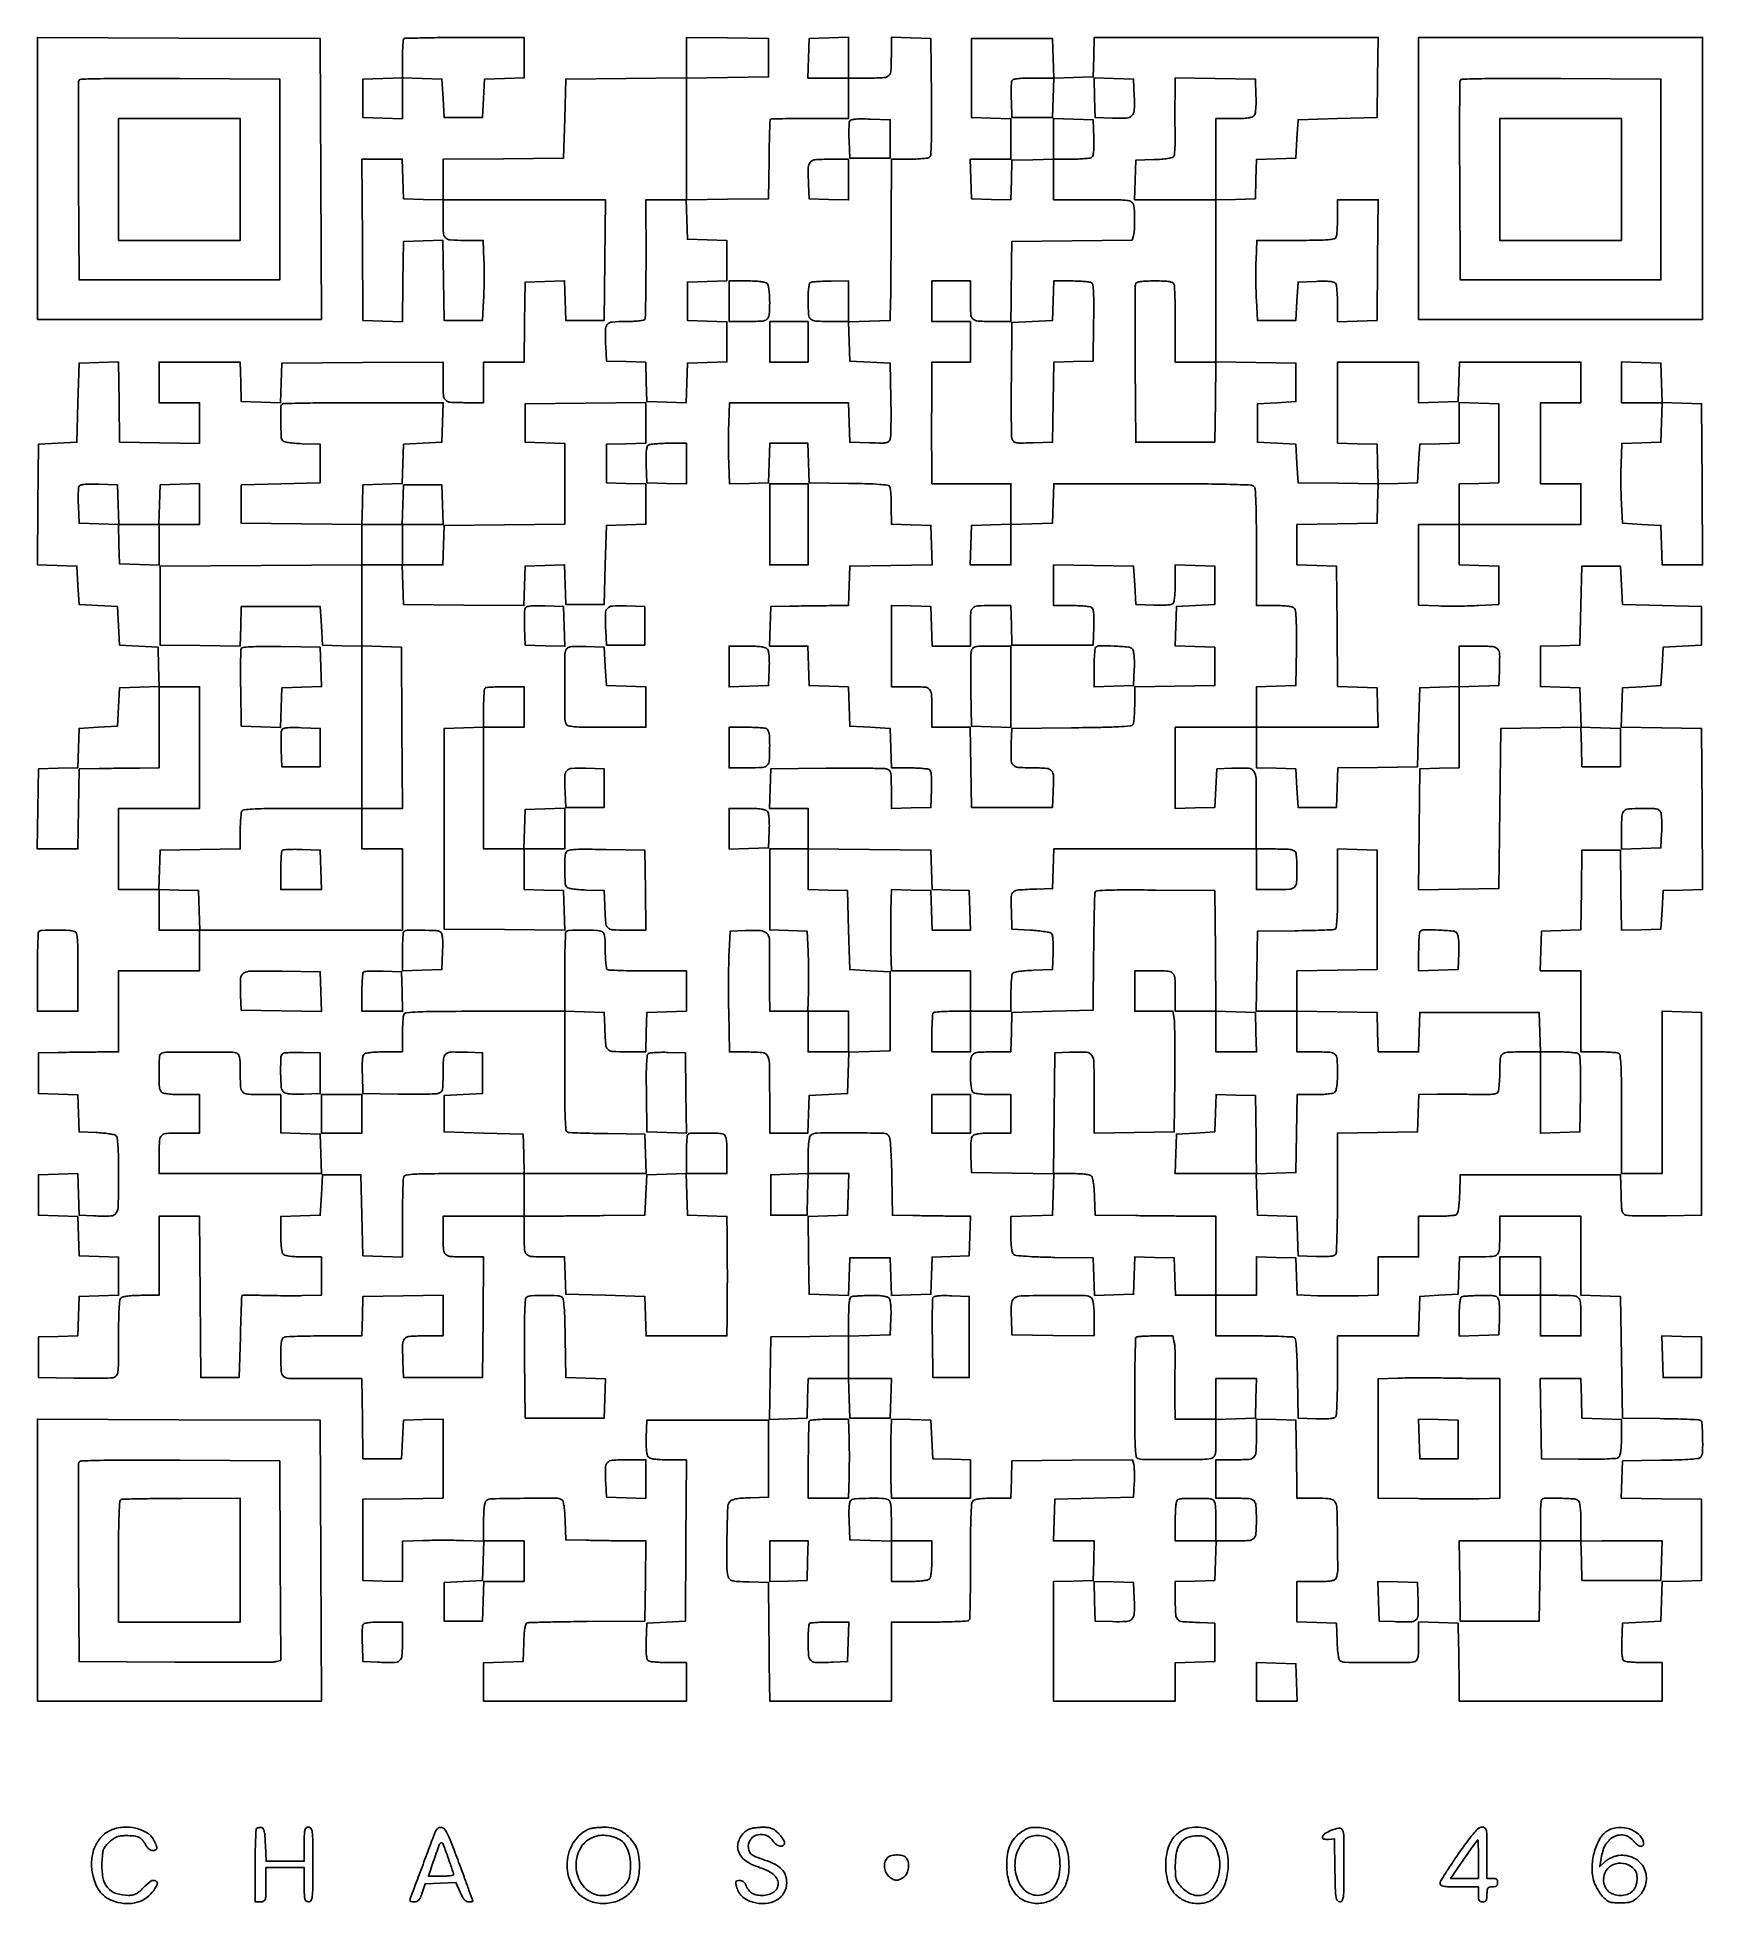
# Model space of a CAD drawing. Extents: x 156 to 936, y 95 to 969.
import ezdxf

# ---------------------------------------------------------------- set-up
doc = ezdxf.new("R2010")
doc.units = 0

msp = doc.modelspace()

# ---------------------------------------------------------------- linework, layer by layer
for points in [[(460, 959.537166), (460, 950.031147), (431.75, 949.765573), (403.5, 949.5), (403, 931), (402.5, 912.5), (374.25, 912.234427), (346, 911.968853), (346, 902.446901), (346, 892.924948), (336.75, 893.212474), (327.5, 893.5), (327.212474, 902.75), (326.924948, 912), (317.450449, 912), (307.97595, 912), (308.237975, 874.25), (308.5, 836.5), (317.727798, 836.212768), (326.955596, 835.925536), (327.227798, 854.712768), (327.5, 873.5), (336.727798, 873.787232), (345.955596, 874.074464), (346.227798, 855.287232), (346.5, 836.5), (355.5, 836.5), (364.5, 836.5), (365, 846, 0.006705), (365.168824, 850.307538, 0.004022), (365.25953, 855.426563, 0.004027), (365.267784, 860.521873, 0.007), (365.18138, 864.75), (364.86276, 874), (356.038369, 874, -0.01499), (349.335529, 874.201, -0.196161), (347.137427, 875.255654, -0.174382), (346.169958, 877.604316, -0.011363), (346, 885.081787), (346, 893), (384.015573, 893), (422.031147, 893), (421.765573, 864.75), (421.5, 836.5), (412.5, 836.5), (403.5, 836.5), (403.211984, 845.787023), (402.923969, 855.074046), (393.711984, 854.787023), (384.5, 854.5), (384.227935, 835.75), (383.955869, 817), (374.477935, 817), (365, 817), (365, 807.5), (365, 798), (356.106989, 798, -0.01478), (349.349052, 798.19981, -0.195639), (347.142158, 799.253676, -0.175095), (346.170583, 801.602517, -0.011384), (346, 809.093813), (346, 817.02405), (308.25, 816.762025), (270.5, 816.5), (270.211984, 807.212977), (269.923969, 797.925954), (260.711984, 798.212977), (251.5, 798.5), (251.212474, 807.75), (250.924948, 817), (231.962474, 817), (213, 817), (213, 807.5), (213, 798), (222.5, 798), (232, 798), (232, 788.477935), (232, 778.955869), (213.25, 779.227935), (194.5, 779.5), (194.227798, 798.287232), (193.955596, 817.074464), (184.727798, 816.787232), (175.5, 816.5), (175, 798), (174.5, 779.5), (165.5, 779), (156.5, 778.5), (156.234491, 750.287731), (155.968982, 722.075462), (165.234491, 721.787731), (174.5, 721.5), (175, 712.5), (175.5, 703.5), (184.5, 703), (193.5, 702.5), (194, 693.5), (194.5, 684.5), (203.5, 684), (212.5, 683.5), (212.787023, 674.288016), (213.074046, 665.076031), (203.787023, 664.788016), (194.5, 664.5), (194, 655.5), (193.5, 646.5), (184.5, 646), (175.5, 645.5), (175.212964, 636.287036), (174.925929, 627.074071), (165.712964, 626.787036), (156.5, 626.5), (156.227935, 607.75), (155.955869, 589), (165.455869, 589), (174.955869, 589), (175.227935, 607.75), (175.5, 626.5), (185, 626.670976, -0.000729), (189.307432, 626.742215, -0.000437), (194.426562, 626.814941, -0.000437), (199.521955, 626.878425, -0.00076), (203.75, 626.920976), (213, 627), (213, 646), (213, 665), (222.5, 665), (232, 665), (232, 636.5), (232, 608), (213, 608), (194, 608), (194, 589), (194, 570), (203.5, 570), (213, 570), (213, 560.5), (213, 551), (222.5, 551), (232, 551), (232, 541.5), (232, 532), (213, 532), (194, 532), (194, 513), (194, 494), (184.25, 493.948134, 0.001235), (179.863499, 493.913969, 0.000769), (174.720312, 493.853302, 0.000771), (169.648335, 493.777851, 0.001399), (165.5, 493.698134), (156.5, 493.5), (156.5, 484), (156.5, 474.5), (165.711607, 474.212982), (174.923214, 473.925964), (175.211607, 465.212982), (175.5, 456.5), (183.452616, 456.204288, -0.011934), (186.592986, 456.012379, -0.0156), (189.450258, 455.679152, -0.013166), (191.789339, 455.268892, -0.123819), (192.702616, 454.831844, -0.188715), (193.359675, 453.64335, -0.015895), (193.716765, 450.091441, -0.013645), (193.939203, 444.685343, -0.003459), (194, 435.896607, -0.0045), (193.874449, 421.946822, -0.134357), (192.892235, 418.595688, -0.251265), (190.425001, 417.162555, -0.019248), (182.479083, 417.199088), (175.5, 417.5), (175.213341, 427.287041), (174.926682, 437.074081), (165.713341, 436.787041), (156.5, 436.5), (156.5, 427), (156.5, 417.5), (165.712964, 417.212964), (174.925929, 416.925929), (175.212964, 407.712964), (175.5, 398.5), (184.75, 398.212474), (194, 397.924948), (194, 389), (194, 380.075052), (184.75, 379.787526), (175.5, 379.5), (175.212964, 370.287036), (174.925929, 361.074071), (165.712964, 360.787036), (156.5, 360.5), (156.5, 351), (156.5, 341.5), (173, 341.233386, 0.003212), (179.484345, 341.170267, 0.004415), (185.314063, 341.202442, 0.002866), (190.203626, 341.300636, 0.052025), (191.75, 341.502438, 0.194043), (193.050726, 342.425247, 0.112522), (193.710834, 344.25444, 0.028857), (193.959998, 348.110307, 0.001708), (194, 359.819052, -0.003867), (194.063966, 368.090225, -0.011918), (194.283744, 373.67938, -0.011302), (194.619796, 377.589225, -0.170899), (195.2, 378.8, -0.144849), (196.139671, 379.310542, -0.021091), (198.306878, 379.677711, -0.020332), (201.171507, 379.92177, -0.011084), (204.7, 380), (213, 380), (213, 398.5), (213, 417), (222.487975, 417), (231.97595, 417), (232.237975, 379.25), (232.5, 341.5), (241.5, 341.5), (250.5, 341.5), (251.055984, 360.5, -0.000903), (251.283113, 367.810186, -0.001463), (251.50564, 374.024545, -0.000193), (251.721925, 379.552616, -0.114152), (251.805984, 379.860153, -0.271453), (252.039739, 380.002358, -0.001444), (254.80707, 380.039765, -0.005676), (257.998089, 380.037459, -0.003504), (261.75, 379.965851, 0.003078), (266.119046, 379.878734, 0.001957), (271.20625, 379.828531, 0.001965), (276.198573, 379.818429, 0.003646), (280.25, 379.855698), (289, 380), (289, 389), (289, 398), (280.7, 398, -0.011084), (277.171507, 398.07823, -0.020332), (274.306878, 398.322289, -0.021091), (272.139671, 398.689458, -0.144849), (271.2, 399.2, -0.144682), (270.689961, 400.138013, -0.021131), (270.322617, 402.298731, -0.02038), (270.078344, 405.152513, -0.011159), (270, 408.662474), (270, 416.924948), (279.25, 417.212474), (288.5, 417.5), (289, 427), (289.5, 436.5), (298.5, 436.5), (307.5, 436.5), (308, 417.5), (308.5, 398.5), (317.75, 398.212474), (327, 397.924948), (327, 415.880687, -0.003148), (327.044038, 422.875559, -0.004617), (327.178303, 429.026577, -0.00228), (327.364059, 434.239742, -0.081739), (327.606989, 435.418213, -0.273), (328.7558, 436.33094, -0.020733), (332.864913, 436.730382, -0.01238), (340.102837, 436.952559, -0.001482), (356.106989, 437), (384, 437), (384, 427), (384, 417), (365, 417), (346, 417), (346, 408.106989, 0.014784), (346.199861, 401.348914, 0.195677), (347.253951, 399.142043, 0.175062), (349.603264, 398.170534, 0.011376), (357.097361, 398), (365.031147, 398), (364.765573, 369.75), (364.5, 341.5), (346, 341.5), (327.5, 341.5), (327.201382, 348.988223, -0.011142), (327.060049, 357.02952, -0.171789), (327.982164, 359.595696, -0.20709), (330.247903, 360.767116, -0.017192), (337.019052, 361), (346, 361), (346, 370.522065), (346, 380.044131), (327.25, 379.772065), (308.5, 379.5), (308.212474, 370.25), (307.924948, 361), (290.544262, 361, 0.003251), (283.769836, 360.95595, 0.004749), (277.804502, 360.821697, 0.002404), (272.755113, 360.63576, 0.081377), (271.581787, 360.393011, 0.191418), (270.784112, 359.657806, 0.070374), (270.31228, 358.171299, 0.03487), (270.063264, 355.615452, 0.006853), (270, 351, 0.016598), (270.222185, 344.308568, 0.199676), (271.344897, 342.045665, 0.17277), (273.821214, 341.074029, 0.011822), (281.478596, 341.011935, -0.002011), (285.212131, 341.054916, -0.001056), (289.854419, 341.079884, -0.00105), (294.611108, 341.085426, -0.001616), (298.727935, 341.068271), (307.955869, 341), (308.227935, 322.25), (308.5, 303.5), (317.5, 303.5), (326.5, 303.5), (327, 312.5), (327.5, 321.5), (336.75, 321.787526), (346, 322.075052), (346, 303.559591), (346, 285.044131), (327.25, 284.772065), (308.5, 284.5), (308.5, 265.5), (308.5, 246.5), (317.75, 246.212474), (327, 245.924948), (327, 255.393854), (327, 264.86276), (336.5, 265.18138, -0.005294), (340.82726, 265.280662, -0.003099), (346.010753, 265.312558, -0.003099), (351.197724, 265.280177, -0.005262), (355.536606, 265.180521), (365.073213, 264.861042), (364.786606, 255.680521), (364.5, 246.5), (355.5, 246), (346.5, 245.5), (346.5, 236.5), (346.5, 227.5), (355.5, 227.5), (364.5, 227.5), (364.787526, 236.75), (365.075052, 246), (374.537526, 246), (384, 246), (384, 255.5), (384, 265), (374.5, 265), (365, 265), (365, 273.877555, -0.008967), (365.073538, 277.977916, -0.024043), (365.318274, 280.886599, -0.031312), (365.714714, 282.897783, -0.15647), (366.324871, 283.854656, -0.170011), (368.682603, 284.731156, -0.002461), (383.844204, 284.946456, -0.002863), (398.852099, 284.999733, -0.139092), (401.707902, 284.182903, -0.197765), (402.246738, 283.436545, -0.020413), (402.673836, 281.262663, -0.020414), (403.008315, 278.298211, -0.009743), (403.207902, 274.467001), (403.5, 265.5), (413, 265.300092, 0.001208), (417.308962, 265.219837, 0.000722), (422.433044, 265.144193, 0.000723), (427.535488, 265.08362, 0.001256), (431.772065, 265.050092), (441.044131, 265), (440.772065, 246.25), (440.5, 227.5), (413.531043, 227.272967, 0.001614), (403.10436, 227.151528, 0.002514), (394.119547, 226.972688, 0.000718), (386.307778, 226.766679, 0.084854), (385.320656, 226.569553, 0.237138), (384.745719, 225.938264, 0.027359), (384.317657, 224.008949, 0.023577), (383.989658, 221.205932, 0.009108), (383.789612, 217.296585), (383.5, 208.5), (374.25, 208.212474), (365, 207.924948), (365, 198.962474), (365, 190), (412.5, 190), (460, 190), (460, 199), (460, 208), (451.75, 208.015313, -0.00917), (448.495888, 208.081041, -0.012203), (445.54359, 208.267102, -0.00954), (443.105717, 208.527533, -0.110402), (442.206902, 208.850966, -0.187221), (441.610638, 209.659703, -0.039341), (441.278749, 211.4185, -0.027159), (441.135766, 214.085459, -0.008519), (441.206902, 218.085653), (441.5, 226.5), (450.5, 227), (459.5, 227.5), (459.762025, 265.25), (460.02405, 303), (451.63447, 303, -0.009385), (447.662809, 303.074558, -0.027123), (444.923888, 303.326625, -0.038458), (443.061384, 303.748763, -0.145593), (442.078674, 304.405204, -0.126804), (441.594776, 305.431833, -0.023545), (441.298867, 307.514748, -0.021342), (441.157498, 310.264652, -0.01153), (441.206229, 313.655204), (441.5, 321.5), (470, 321.5), (498.5, 321.5), (498.5, 303.5), (498.5, 285.5), (490, 285.221755, 0.00875), (485.721132, 285.006677, 0.032211), (483.036999, 284.649967, 0.053256), (481.29658, 284.105996, 0.129939), (480.25, 283.280626, 0.154645), (479.336267, 280.678797, 0.003225), (478.997278, 266.803307, 0.005839), (478.913759, 253.544859, 0.064227), (479.620844, 248.286107, 0.128699), (480.320818, 247.057677, 0.137237), (481.517376, 246.366029, 0.050018), (483.815485, 246.01544, 0.005038), (489.357189, 245.786107), (498.5, 245.5), (498.646431, 226, 0.000189), (498.710092, 217.929298, 0.000186), (498.780271, 209.804688, 0.000182), (498.847085, 202.677054, 0.000704), (498.896431, 198.25), (499, 190), (527.5, 190), (556, 190), (556, 208.5), (556, 227), (573.940983, 227, 0.004316), (581.463937, 227.064944, 0.00937), (587.2385, 227.272944, 0.004852), (591.765662, 227.565118, 0.240235), (592.510881, 228.017606, 0.133194), (592.764929, 228.872851, 0.000923), (592.934595, 236.558923, 0.003493), (593.051448, 245.384177, 0.002217), (593.070155, 255.665453, -0.002548), (593.10031, 267.818389, -0.007505), (593.289096, 276.175032, -0.00506), (593.580177, 282.270704, -0.160069), (594.122702, 283.647847, -0.150769), (595.073323, 284.26902, -0.0344), (596.975053, 284.675817, -0.025777), (599.722957, 284.924953, -0.009719), (603.583512, 285), (611.922134, 285), (612.211067, 293.75), (612.5, 302.5), (640.727049, 302.765534), (668.954098, 303.031069), (669.530455, 300.734681, -0.044025), (669.735343, 299.447996, -0.009697), (669.848381, 297.212546, -0.010015), (669.87722, 294.614255, -0.009484), (669.803406, 291.969147), (669.5, 285.5), (651, 285), (632.5, 284.5), (632.213788, 274.75), (631.927576, 265), (641.501314, 265), (651.075052, 265), (650.787526, 255.75), (650.5, 246.5), (641.25, 246.212474), (632, 245.924948), (632, 217.962474), (632, 190), (660.5, 190), (689, 190), (689, 198.962474), (689, 207.924948), (698.25, 208.212474), (707.5, 208.5), (707.5, 217.5), (707.5, 226.5), (700.5, 226.754332, -0.009054), (692.527107, 227.188689, -0.165063), (690.215838, 228.165084, -0.199365), (689.190094, 230.286679, -0.014194), (689, 236.981526), (689, 245.924948), (698.25, 246.212474), (707.5, 246.5), (707.787526, 255.75), (708.075052, 265), (715.955738, 265, 0.011418), (723.40115, 265.170041, 0.17427), (725.745614, 266.135781, 0.196125), (726.798772, 268.329153, 0.015079), (727, 275, 0.015117), (726.798229, 281.6723, 0.196524), (725.742703, 283.865438, 0.173918), (723.393226, 284.830484, 0.011337), (715.918213, 285), (708, 285), (708, 294), (708, 303), (715.918213, 303, 0.011435), (723.402343, 303.171189, 0.175657), (725.748828, 304.14535, 0.195156), (726.801097, 306.357166, 0.014649), (727, 313.144515), (727, 322.075052), (736.25, 321.787526), (745.5, 321.5), (745.643608, 312, -0.000218), (745.706331, 307.727313, -0.000136), (745.776284, 302.720312, -0.000137), (745.842549, 297.784503, -0.000248), (745.893608, 293.75), (746, 285), (754.464816, 285, -0.006724), (759.241493, 284.935765, -0.043519), (761.632503, 284.6623, -0.095437), (763.034129, 284.084258, -0.125133), (763.964816, 283.065741, -0.117741), (764.730366, 280.152753, -0.002631), (764.983068, 265.571917, -0.003189), (765.064833, 251.200791, -0.091686), (764.393011, 247.581787, -0.192406), (763.653872, 246.782907, -0.06988), (762.154102, 246.311531, -0.034532), (759.571713, 246.062976, -0.00673), (754.893011, 246), (746, 246), (746, 236.537526), (746, 227.075052), (755.25, 226.787526), (764.5, 226.5), (764.793967, 218.031844, 0.010674), (764.994333, 214.460658, 0.020911), (765.333008, 211.63313, 0.02067), (765.763838, 209.533237, 0.192561), (766.293967, 208.797157, 0.139499), (768.434927, 208.160685, 0.001585), (783.525512, 208.031149, 0.002246), (798.268347, 208.017559, 0.090959), (801.418213, 208.606989, 0.192751), (802.217512, 209.347501, 0.069706), (802.688728, 210.851928, 0.034414), (802.937123, 213.443624, 0.006687), (803, 218.144515), (803, 227.075052), (812.25, 226.787526), (821.5, 226.5), (821.699908, 217, -0.00113), (821.780155, 212.727307, -0.000705), (821.855807, 207.720313, -0.000708), (821.916436, 202.784501, -0.001286), (821.949908, 198.75), (822, 190), (869.5, 190), (917, 190), (917, 199), (917, 208), (908.75, 208.015313, -0.00917), (905.495888, 208.081041, -0.012203), (902.54359, 208.267102, -0.00954), (900.105717, 208.527533, -0.110402), (899.206902, 208.850966, -0.187221), (898.610638, 209.659703, -0.039341), (898.278749, 211.4185, -0.027159), (898.135766, 214.085459, -0.008519), (898.206902, 218.085653), (898.5, 226.5), (907.5, 227), (916.5, 227.5), (916.787036, 236.712964), (917.074071, 245.925929), (926.287036, 246.212964), (935.5, 246.5), (935.5, 265.5), (935.5, 284.5), (916.711391, 284.772207), (897.922782, 285.044415), (898.211391, 293.772207), (898.5, 302.5), (916.455762, 302.773912, 0.003691), (924.909881, 302.965306, 0.01247), (930.426015, 303.268756, 0.01141), (934.222567, 303.660091, 0.223435), (935.190449, 304.273912, 0.135245), (935.990073, 306.885596, 0.013439), (935.999161, 313.495741, 0.009451), (935.698993, 320.25129, 0.293417), (934.75, 321.541661, 0.080521), (933.794984, 321.740397, 0.001541), (928.726562, 321.950297, 0.003692), (922.796823, 322.13372, 0.00246), (916, 322.260276), (898.5, 322.5), (898, 351), (897.5, 379.5), (888.25, 379.787526), (879, 380.075052), (879, 398.537526), (879, 417), (860, 417), (841, 417), (841, 409.081787, -0.011383), (840.829699, 401.602433, -0.17474), (839.860357, 399.254392, -0.19588), (837.658416, 398.200408, -0.014894), (830.931944, 398), (822.077866, 398), (821.788933, 389.25), (821.5, 380.5), (812.5, 380), (803.5, 379.5), (803.212474, 370.25), (802.924948, 361), (783.962474, 361), (765, 361), (764.984687, 342.75, -0.004187), (764.919391, 335.662662, -0.006287), (764.732898, 329.48109, -0.002861), (764.47857, 324.236523, -0.128488), (764.149034, 323.206902, -0.187221), (763.340297, 322.610638, -0.039341), (761.5815, 322.278749, -0.027159), (758.914541, 322.135766, -0.008519), (754.914347, 322.206902), (746.5, 322.5), (746.226647, 340.955416, 0.003561), (746.035521, 349.668275, 0.012194), (745.732937, 355.324934, 0.01105), (745.342971, 359.214502, 0.224357), (744.726647, 360.190103, 0.128991), (743.746807, 360.503322, 0.002746), (738.646265, 360.744962, 0.006156), (732.640992, 360.922376, 0.00409), (725.75, 360.984687), (708, 361), (708, 370.5), (708, 380), (717.5, 380), (727, 380), (727, 389.037526), (727, 398.075052), (736.25, 397.787526), (745.5, 397.5), (745.787583, 388.842533), (746.075167, 380.185066), (755.787583, 379.842533, 0.0053), (760.177048, 379.734299, 0.003229), (765.364165, 379.694904, 0.003235), (770.507358, 379.722333, 0.005721), (774.75, 379.820969), (784, 380.141938), (784, 389.070969), (784, 398), (793.5, 398), (803, 398), (803, 407.5), (803, 417), (811.25, 417.015313, 0.008591), (814.498009, 417.077158, 0.011595), (817.431384, 417.251635, 0.008743), (819.855762, 417.495093, 0.112618), (820.707902, 417.798312, 0.195149), (821.24575, 418.552989, 0.020215), (821.673305, 420.737125, 0.020298), (822.008289, 423.707636, 0.009786), (822.207902, 427.532999), (822.5, 436.5), (860, 436.5), (897.5, 436.5), (897.787398, 427.259666, 0.004839), (898.017152, 421.627586, 0.050197), (898.36518, 419.336608, 0.142596), (899.05715, 418.167297, 0.132752), (900.287398, 417.512355, 0.050202), (901.811614, 417.320949, 0.002682), (906.696923, 417.22695, 0.004182), (912.518325, 417.194868, 0.003033), (919, 417.252689), (935.5, 417.5), (935.5, 465), (935.5, 512.5), (926.25, 512.787526), (917, 513.075052), (917, 475.037526), (917, 437), (907.5, 437), (898, 437), (898, 464.893011, 0.001482), (897.952559, 480.897163, 0.01238), (897.730382, 488.135087, 0.020733), (897.33094, 492.2442, 0.273), (896.418213, 493.393011, 0.06844), (895.400281, 493.631074, 0.007317), (892.9751, 493.821697, 0.008902), (890.066073, 493.955615, 0.00705), (886.918213, 494), (879, 494), (879, 513), (879, 532), (869.462474, 532), (859.924948, 532), (860.212474, 541.25), (860.5, 550.5), (869.728072, 550.787236), (878.956143, 551.074471), (879.228072, 569.787236), (879.5, 588.5), (888.5, 588.5), (897.5, 588.5), (897.772202, 569.712768), (898.044404, 550.925536), (907.272202, 551.212768), (916.5, 551.5), (917, 560.5), (917.5, 569.5), (926.749021, 569.787513), (935.998043, 570.075026), (935.749021, 607.787513), (935.5, 645.5), (916.712768, 645.772202), (897.925536, 646.044404), (898.212768, 655.272202), (898.5, 664.5), (907.5, 665), (916.5, 665.5), (917, 674.5), (917.5, 683.5), (926.5, 684), (935.5, 684.5), (935.5, 693.5), (935.5, 702.5), (917, 703), (898.5, 703.5), (898, 712.5), (897.5, 721.5), (888.5, 721.5), (879.5, 721.5), (879, 703), (878.5, 684.5), (869.25, 684.212474), (860, 683.924948), (860, 674.5), (860, 665.075052), (869.25, 664.787526), (878.5, 664.5), (878.787232, 655.272202), (879.074464, 646.044404), (860.287232, 645.772202), (841.5, 645.5), (841, 608), (840.5, 570.5), (821.734389, 570.227877), (802.968778, 569.955755), (803.234389, 598.227877), (803.5, 626.5), (812.75, 626.787526), (822, 627.075052), (822, 646), (822, 664.924948), (831.25, 665.212474), (840.5, 665.5), (840.800912, 672.479083, 0.012322), (840.941866, 680.11956, 0.176722), (840.009281, 682.627338, 0.202101), (837.732324, 683.772817, 0.01682), (830.980948, 684), (822, 684), (822, 674.537526), (822, 665.075052), (812.75, 664.787526), (803.5, 664.5), (803, 646), (802.5, 627.5), (783.787236, 627.228072), (765.074471, 626.956143), (764.787236, 617.728072), (764.5, 608.5), (755.5, 608.5), (746.5, 608.5), (746, 617.5), (745.5, 626.5), (736.25, 626.787526), (727, 627.075052), (727, 636.537526), (727, 646), (755.537526, 646), (784.075052, 646), (783.787526, 655.25), (783.5, 664.5), (774.26551, 664.787321), (765.03102, 665.074641), (764.76551, 693.287321), (764.5, 721.5), (755.25, 721.787526), (746, 722.075052), (746, 731.515461), (746, 740.955869), (764.75, 741.227935), (783.5, 741.5), (783.787036, 750.712964), (784.074071, 759.925929), (793.287036, 760.212964), (802.5, 760.5), (803, 769.5), (803.5, 778.5), (812.75, 778.787526), (822, 779.075052), (822, 788.575052), (822, 798.075052), (831.25, 797.787526), (840.5, 797.5), (840.5, 779), (840.5, 760.5), (831.25, 760.212474), (822, 759.924948), (822, 750.462474), (822, 741), (812.5, 741), (803, 741), (803, 722.06862), (803, 703.13724), (812.511208, 702.81862, 0.006743), (816.822257, 702.732384, 0.004047), (821.942394, 702.74047, 0.004052), (827.036597, 702.831037, 0.007047), (831.261208, 703), (840.5, 703.5), (840.5, 712.5), (840.5, 721.5), (831.25, 721.787526), (822, 722.075052), (822, 731.537526), (822, 741), (850.5, 741), (879, 741), (879, 750.5), (879, 760), (869.5, 760), (860, 760), (860, 779), (860, 798), (869.5, 798), (879, 798), (879, 807.5), (879, 817), (850.537526, 817), (822.075052, 817), (821.787526, 807.75), (821.5, 798.5), (812.25, 798.212474), (803, 797.924948), (803, 807.462474), (803, 817), (784, 817), (765, 817), (765, 798.037526), (765, 779.075052), (774.25, 778.787526), (783.5, 778.5), (783.78782, 769.227796), (784.075639, 759.955591), (765.28782, 760.227796), (746.5, 760.5), (746, 769.5), (745.5, 778.5), (736.5, 779), (727.5, 779.5), (727.5, 788.5), (727.5, 797.5), (736.5, 798), (745.5, 798.5), (745.5, 807.5), (745.5, 816.5), (726.75, 816.772065), (708, 817.044131), (708, 854.984539), (708, 892.924948), (717.25, 893.212474), (726.5, 893.5), (726.787036, 902.712964), (727.074071, 911.925929), (736.287036, 912.212964), (745.5, 912.5), (746, 921.5), (746.5, 930.5), (765, 931), (783.5, 931.5), (783.772065, 950.25), (784.044131, 969), (717.559591, 969), (651.075052, 969), (650.787526, 959.75), (650.5, 950.5), (641.288016, 950.212977), (632.076031, 949.925954), (631.788016, 959.212977), (631.5, 968.5), (612.5, 968.5), (593.5, 968.5), (593.5, 950), (593.5, 931.5), (602.75, 931.212474), (612, 930.924948), (612, 921.462474), (612, 912), (602.462474, 912), (592.924948, 912), (593.212474, 902.75), (593.5, 893.5), (602.711984, 893.212977), (611.923969, 892.925954), (612.211984, 902.212977), (612.5, 911.5), (622.25, 911.786212), (632, 912.072424), (632, 902.536212), (632, 893), (650.383369, 893, -0.00165), (662.494077, 892.96004, -0.027846), (666.484538, 892.711202, -0.107359), (668.391887, 892.053934, -0.193151), (669.369714, 890.75, -0.050968), (669.823438, 887.938256, -0.014467), (669.952957, 883.505263, -0.014459), (669.825991, 879.072888, -0.051126), (669.373736, 876.265382), (668.774782, 874.030764), (640.637391, 873.765382), (612.5, 873.5), (612.329024, 864, 0.000729), (612.257785, 859.692568, 0.000437), (612.185059, 854.573437, 0.000437), (612.121575, 849.478045, 0.00076), (612.079024, 845.25), (612, 836), (604.081787, 836, -0.01141), (596.599988, 836.170753, -0.175208), (594.252746, 837.14255, -0.195511), (593.199638, 839.349521, -0.014768), (593, 846.106989), (593, 855), (584, 855), (575, 855), (575, 845.5), (575, 836), (584, 836), (593, 836), (593, 826.5), (593, 817), (584, 817), (575, 817), (574.952167, 808.75, 0.000505), (574.894052, 796.61393, 0.000739), (574.86946, 785.932285, 0.000844), (574.877389, 776.752073, 0.001535), (574.919577, 769.25), (575, 760), (593.5, 760), (612, 760), (612, 750.537526), (612, 741.075052), (602.75, 740.787526), (593.5, 740.5), (593.212474, 731.25), (592.924948, 722), (602.462474, 722), (612, 722), (612, 731.463788), (612, 740.927576), (621.75, 741.213788), (631.5, 741.5), (631.787526, 750.75), (632.075052, 760), (678.337526, 760, -0.001232), (701.012928, 759.944134, -0.005088), (714.724954, 759.737031, -0.002796), (724.330231, 759.440432, -0.189454), (725.8, 758.8, -0.181348), (726.41056, 757.456676, -0.006431), (726.728022, 751.684478, -0.008249), (726.940608, 743.376367, -0.002271), (727, 730.3), (727, 703), (735.377555, 703, -0.009865), (739.187101, 702.924833, -0.024503), (741.964554, 702.678513, -0.030982), (743.915128, 702.28434, -0.155417), (744.841556, 701.690913, -0.154677), (745.331439, 700.484768, -0.008096), (745.596234, 696.266298, -0.010385), (745.742011, 690.601155, -0.004306), (745.714001, 682.940913), (745.5, 665.5), (736.25, 665.212474), (727, 664.924948), (727, 655.462474), (727, 646), (708, 646), (689, 646), (689, 626.962474), (689, 607.924948), (698.25, 608.212474), (707.5, 608.5), (708, 617.5), (708.5, 626.5), (715.479083, 626.800912, -0.019909), (723.395602, 626.826849, -0.254894), (725.859043, 625.364565, -0.130519), (726.828541, 621.946381, -0.0042), (726.95, 607.487223), (726.95, 589), (679.512526, 589), (632.075052, 589), (631.787526, 579.75), (631.5, 570.5), (624, 570.24697, 0.008062), (615.560993, 569.825952, 0.161069), (613.201617, 568.868873, 0.21244), (612.197239, 566.775657, 0.015449), (612.211486, 560.221282), (612.5, 551.5), (621.204417, 551, -0.010967), (624.618011, 550.728688, -0.015042), (627.672229, 550.325261, -0.01172), (630.163406, 549.859453, -0.145803), (630.999274, 549.405143, -0.155444), (631.441502, 548.545142, -0.019595), (631.710369, 546.44538, -0.019943), (631.842568, 543.70985, -0.011423), (631.794857, 540.405143), (631.5, 532.5), (622.532999, 532.207902, 0.009786), (618.707636, 532.008289, 0.020298), (615.737125, 531.673305, 0.020215), (613.552989, 531.24575, 0.195149), (612.798312, 530.707902, 0.112618), (612.495093, 529.855762, 0.008743), (612.251635, 527.431384, 0.011595), (612.077158, 524.498009, 0.008591), (612.015313, 521.25), (612, 513), (602.5, 513), (593, 513), (593, 522.5), (593, 532), (574.56862, 532), (556.13724, 532), (555.81862, 541.5, -0.005294), (555.719338, 545.82726, -0.003099), (555.687442, 551.010753, -0.003099), (555.719823, 556.197724, -0.005262), (555.819479, 560.536606), (556.138958, 570.073213), (565.319479, 569.786606), (574.5, 569.5), (574.787526, 560.25), (575.075052, 551), (584.075052, 551), (593.075052, 551), (592.787526, 560.25), (592.5, 569.5), (583.787018, 569.788393), (575.074036, 570.076786), (574.787018, 579.288393), (574.5, 588.5), (545.75, 588.765335), (517, 589.030671), (517, 598.515335), (517, 608), (507.962474, 608), (498.924948, 608), (499.212474, 617.25), (499.5, 626.5), (525.5, 626.778335, -0.002047), (535.625808, 626.845282, -0.00301), (544.523438, 626.814115, -0.001415), (552.094027, 626.720587, -0.055924), (553.75, 626.509283, -0.122904), (555.004173, 625.851193, -0.154199), (555.672454, 624.728709, -0.053121), (555.947621, 622.536558, -0.004682), (556, 616.943422), (556, 607.924948), (565.25, 608.212474), (574.5, 608.5), (574.793098, 616.914347, 0.008519), (574.864234, 620.914541, 0.027159), (574.721251, 623.5815, 0.039341), (574.389362, 625.340297, 0.187221), (573.793098, 626.149034, 0.110258), (572.895183, 626.472431, 0.009596), (570.467433, 626.732898, 0.012245), (567.527258, 626.918956, 0.009211), (564.287526, 626.984687), (556.075052, 627), (555.787526, 636.25), (555.5, 645.5), (546, 646), (536.5, 646.5), (536.212964, 655.712964), (535.925929, 664.925929), (526.712964, 665.212964), (517.5, 665.5), (517.212474, 674.75), (516.924948, 684), (507.924948, 684), (498.924948, 684), (499.212474, 693.25), (499.5, 702.5), (508.5, 702.698134, -0.001314), (512.611676, 702.777843, -0.000757), (517.562414, 702.853302, -0.000757), (522.533345, 702.914013, -0.001267), (526.712474, 702.948134), (535.924948, 703), (536.212474, 712.25), (536.5, 721.5), (555.787238, 721.771723), (575.074477, 722.043446), (574.787238, 731.271723), (574.5, 740.5), (565.25, 740.787526), (556, 741.075052), (555.984687, 749.287526, 0.008758), (555.921986, 752.522496, 0.011772), (555.744962, 755.447913, 0.008973), (555.497738, 757.86498, 0.111987), (555.190103, 758.726647, 0.224357), (554.214502, 759.342971, 0.01105), (550.324934, 759.732937, 0.012194), (544.668275, 760.035521, 0.003561), (535.955416, 760.226647), (517.5, 760.5), (517.212474, 769.75), (516.924948, 779), (508, 779), (499.075052, 779), (498.787526, 769.75), (498.5, 760.5), (489.347764, 760.213768), (480.195529, 759.927536), (479.847764, 769.463768, -0.005725), (479.739265, 773.802516, -0.003372), (479.703949, 778.989357, -0.003372), (479.738574, 784.172755, -0.005759), (479.84653, 788.5), (480.193059, 798), (508.059004, 798), (535.924948, 798), (536.212474, 788.75), (536.5, 779.5), (545.721624, 779.21285, 0.00416), (551.576476, 779.079288, 0.054076), (553.743005, 779.282581, 0.166055), (554.844799, 779.929199, 0.117853), (555.507139, 781.21285, 0.05373), (555.719146, 782.781122, 0.003049), (555.821517, 787.675025, 0.004642), (555.853811, 793.513002, 0.003387), (555.785515, 800), (555.5, 816.5), (546, 817), (536.5, 817.5), (536.212959, 826.713341), (535.925919, 835.926682), (545.712959, 836.213341), (555.5, 836.5), (555.670976, 846, 0.002376), (555.742092, 851.369203, 0.000468), (555.814941, 861.007812, 0.000496), (555.878173, 872.237826, 0.00046), (555.920976, 883.75), (556, 912), (564.25, 912.015313, 0.008989), (567.502198, 912.079824, 0.012014), (570.448568, 912.262256, 0.009292), (572.882092, 912.517364, 0.111089), (573.766401, 912.834466, 0.238479), (574.438935, 913.964071, 0.008349), (574.712289, 919.206078, 0.009301), (574.846326, 927.183108, 0.001978), (574.766401, 941.069153), (574.5, 968.5), (565.25, 968.787526), (556, 969.075052), (556, 961.119313, -0.011676), (555.823888, 953.578687, -0.180709), (554.821417, 951.23551, -0.191194), (552.550484, 950.190859, -0.01333), (545.393011, 950), (536, 950), (536, 959.537526), (536, 969.075052), (526.75, 968.787526), (517.5, 968.5), (517.212474, 959.25), (516.924948, 950), (526.462474, 950), (536, 950), (536, 940.538462), (536, 931.076923), (517.871795, 931.076923, 0.002054), (510.893307, 931.048256, 0.003314), (504.951885, 930.960059, 0.000624), (499.724408, 930.841274, 0.192691), (499.345753, 930.679086, 0.189708), (499.180902, 930.300251, 0.000599), (498.998993, 924.995868, 0.003227), (498.838484, 918.969722, 0.002), (498.723958, 911.890625), (498.5, 893.5), (479.25, 893.228407), (460, 892.956814), (460, 921.456814), (460, 949.956814), (479.25, 950.228407), (498.5, 950.5), (498.5, 959.5), (498.5, 968.5), (479.25, 968.771593), (460, 969.043186)], [(327.666667, 968.333333, 0.174595), (327.400837, 967.768224, 0.005912), (327.195833, 965.278732, 0.010516), (327.048335, 962.289663, 0.007069), (327, 958.870859), (327, 950.075052), (317.75, 949.787526), (308.5, 949.5), (308.5, 940.5), (308.5, 931.5), (317.75, 931.212474), (327, 930.924948), (327, 940.5), (327, 950.075052), (336.25, 949.787526), (345.5, 949.5), (346, 940.5), (346.5, 931.5), (355.5, 931.5), (364.5, 931.5), (365, 940.5), (365.5, 949.5), (374.75, 949.787526), (384, 950.075052), (384, 959.537526), (384, 969), (356.166667, 969, 0.002241), (345.448334, 968.95195, 0.003605), (336.313542, 968.804167, 0.000738), (328.298487, 968.604845, 0.192076)], [(269.5, 902.5), (269.5, 855.5), (222.5, 855.5), (175.5, 855.5), (175.239372, 901.5, -0.000997), (175.174287, 919.225103, -0.001596), (175.197198, 934.357597, -0.000282), (175.267665, 947.72814, -0.090314), (175.461789, 948.759906, -0.301449), (176.45055, 949.464468, -0.003096), (185.402033, 949.70934, -0.005599), (198.68089, 949.841585, -0.001079), (222.722417, 949.759906), (269.5, 949.5)], [(631.787526, 940.75), (631.5, 931.5), (622, 931.5), (612.5, 931.5), (612.205027, 939.411609, -0.006569), (612.129541, 942.539392, -0.008656), (612.147568, 945.392336, -0.006579), (612.235027, 947.7687, -0.079281), (612.423642, 948.661609, -0.232778), (613.123343, 949.30951, -0.039419), (614.956055, 949.701615, -0.025999), (617.868536, 949.93507, -0.007), (622.506141, 950), (632.075052, 950)], [(669.793771, 941.655204, -0.019645), (669.781389, 934.978805, -0.185166), (668.666193, 932.394058, -0.189669), (666.123234, 931.251102, -0.020771), (659.596055, 931.212045), (651.5, 931.5), (651.211971, 940.788029), (650.923942, 950.076058), (660.211971, 949.788029), (669.5, 949.5)], [(726.793771, 941.655204, -0.01153), (726.842502, 938.264652, -0.021342), (726.701133, 935.514748, -0.023545), (726.405224, 933.431833, -0.126804), (725.921326, 932.405204, -0.145524), (724.939147, 931.748928, -0.03848), (723.078343, 931.326735, -0.027148), (720.342652, 931.0746, -0.009406), (716.377555, 931), (708, 931), (708, 912), (708, 893), (688.962474, 893), (669.924948, 893), (670.212474, 902.25), (670.5, 911.5), (678.968156, 911.793967, 0.010808), (682.52345, 911.994397, 0.020555), (685.367719, 912.334572, 0.020081), (687.496413, 912.766737, 0.185608), (688.254806, 913.293967, 0.1249), (688.570891, 914.165968, 0.008673), (688.786221, 916.789478, 0.011897), (688.915703, 919.964693, 0.008652), (688.914506, 923.5, -0.002437), (688.862391, 927.58135, -0.001458), (688.838237, 932.433044, -0.00146), (688.842377, 937.263091, -0.002537), (688.877856, 941.272065), (689, 950.044131), (707.75, 949.772065), (726.5, 949.5)], [(916.5, 902.5), (916.5, 855.5), (869.5, 855.5), (822.5, 855.5), (822.239372, 901.5, -0.000997), (822.174287, 919.225103, -0.001596), (822.197198, 934.357597, -0.000282), (822.267665, 947.72814, -0.090314), (822.461789, 948.759906, -0.301449), (823.45055, 949.464468, -0.003096), (832.402033, 949.70934, -0.005599), (845.68089, 949.841585, -0.001079), (869.722417, 949.759906), (916.5, 949.5)], [(555.5, 921.5), (555.5, 912.5), (546, 912.5), (536.5, 912.5), (536.205027, 920.411609, -0.00675), (536.130612, 923.542108, -0.00884), (536.151823, 926.403425, -0.006817), (536.244157, 928.786543, -0.078674), (536.438128, 929.699359, -0.226742), (537.142535, 930.366783, -0.050502), (538.808733, 930.724677, -0.028831), (541.565901, 930.870994, -0.006604), (546.233101, 930.787749), (555.5, 930.5)], [(650.793098, 922.085653, -0.008519), (650.864234, 918.085459, -0.027159), (650.721251, 915.4185, -0.039341), (650.389362, 913.659703, -0.187221), (649.793098, 912.850966, -0.110402), (648.894283, 912.527533, -0.00954), (646.45641, 912.267102, -0.012203), (643.504112, 912.081041, -0.00917), (640.25, 912.015313), (632, 912), (632, 921.537526), (632, 931.075052), (641.25, 930.787526), (650.5, 930.5)], [(536, 902.462474), (536, 892.924948), (526.75, 893.212474), (517.5, 893.5), (517.199088, 900.479083, -0.012322), (517.058134, 908.11956, -0.176722), (517.990719, 910.627338, -0.202101), (520.267676, 911.772817, -0.01682), (527.019052, 912), (536, 912)], [(460.212474, 883.75), (460.5, 874.5), (469.75, 874.212474), (479, 873.924948), (479, 864.5), (479, 855.075052), (469.75, 854.787526), (460.5, 854.5), (460.5, 845.5), (460.5, 836.5), (469.75, 836.212474), (479, 835.924948), (479, 826.5), (479, 817.075052), (469.75, 816.787526), (460.5, 816.5), (460.211984, 807.212977), (459.923969, 797.925954), (450.711984, 798.212977), (441.5, 798.5), (441.212964, 807.712964), (440.925929, 816.925929), (431.712964, 817.212964), (422.5, 817.5), (422.199088, 824.479083, -0.012045), (422.054898, 832.067023, -0.169595), (422.952412, 834.595546, -0.207143), (425.157479, 835.758173, -0.019178), (431.460035, 836, 0.010991), (434.731567, 836.071925, 0.016338), (437.588036, 836.291265, 0.011429), (439.903732, 836.599118, 0.218951), (440.494773, 836.991542, 0.133186), (440.743266, 837.828039, 0.000825), (440.920434, 845.772428, 0.003296), (441.048377, 854.875336, 0.002086), (441.083297, 865.491542), (441.059014, 893), (450.491981, 893), (459.924948, 893)], [(765, 885.081787, -0.00705), (764.955615, 881.933927, -0.008902), (764.821697, 879.0249, -0.007317), (764.631074, 876.599719, -0.06844), (764.393011, 875.581787, -0.248788), (763.394569, 874.711874, -0.036436), (760.651329, 874.279862, -0.018358), (755.751124, 874.051113, -0.002484), (745.461631, 874), (727.13724, 874), (726.81862, 864.75, 0.007), (726.732216, 860.521873, 0.004027), (726.74047, 855.426563, 0.004022), (726.831176, 850.307538, 0.006705), (727, 846), (727.5, 836.5), (736.5, 836.5), (745.5, 836.5), (746, 845.5), (746.5, 854.5), (754.914347, 854.793098, -0.008519), (758.914541, 854.864234, -0.027159), (761.5815, 854.721251, -0.039341), (763.340297, 854.389362, -0.187221), (764.149034, 853.793098, -0.110544), (764.472502, 852.893389, -0.009485), (764.732898, 850.445387, -0.01216), (764.918962, 847.480966, -0.009129), (764.984687, 844.212474), (765, 835.924948), (774.25, 836.212474), (783.5, 836.5), (783.765573, 864.75), (784.031147, 893), (774.515573, 893), (765, 893)], [(497.8, 853.8, -0.142062), (498.301898, 852.888147, -0.021703), (498.672007, 850.825282, -0.021121), (498.91981, 848.136184, -0.012415), (499, 844.906989, -0.019554), (498.772902, 839.102218, -0.206765), (497.690254, 837.052708, -0.159949), (495.310519, 836.157481, -0.01065), (487.918213, 836), (480, 836), (480, 845.5), (480, 855), (488.3, 855, -0.011084), (491.828493, 854.92177, -0.020332), (494.693122, 854.677711, -0.021091), (496.860329, 854.310542, -0.144849)], [(536, 845.5), (536, 836), (528.081787, 836, -0.011026), (520.639656, 836.164135, -0.16801), (518.278742, 837.098948, -0.201029), (517.211968, 839.230069, -0.016835), (517, 845.523655, -0.009126), (517.069231, 849.316322, -0.0261), (517.302781, 851.942696, -0.034019), (517.674808, 853.697678, -0.231604), (518.25, 854.337719, -0.075375), (519.103532, 854.540327, -0.005317), (521.55625, 854.717133, -0.007419), (524.498917, 854.854035, -0.005521), (527.75, 854.921053), (536, 855)], [(649.746956, 854.177552, -0.227096), (650.374715, 853.172733, -0.01462), (650.667344, 849.636527, -0.013443), (650.80957, 844.259053, -0.00333), (650.746956, 835.442865), (650.5, 817.5), (641.271928, 817.212764), (632.043857, 816.925529), (631.771928, 798.212764), (631.5, 779.5), (622.278376, 779.21285, -0.004156), (616.422547, 779.079212, -0.054103), (614.25723, 779.282469, -0.166371), (613.157095, 779.929153, -0.117981), (612.497282, 781.21285, -0.056112), (612.281402, 782.892893, -0.001462), (612.184728, 790.46565, -0.003071), (612.151785, 799.371574, -0.002092), (612.218906, 809.5), (612.5, 835.5), (622, 836), (631.5, 836.5), (631.787526, 845.75), (632.075052, 855), (640.287526, 854.984687, -0.008897), (643.523951, 854.92106, -0.011918), (646.453879, 854.741275, -0.009165), (648.874138, 854.490006, -0.111454)], [(688.393011, 853.418213, -0.081401), (688.635772, 852.244542, -0.002396), (688.821697, 847.184475, -0.00474), (688.955951, 841.207024, -0.003244), (689, 834.418213), (689, 817), (698.522065, 817), (708.044131, 817), (707.772065, 798.25), (707.5, 779.5), (689, 779.5), (670.5, 779.5), (670.237267, 815.995626, -0.001256), (670.171286, 830.07602, -0.001991), (670.193108, 842.139135, -0.000435), (670.263662, 852.729558, -0.08996), (670.455882, 853.745626, -0.235812), (671.089852, 854.325924, -0.034547), (672.846469, 854.698491, -0.026118), (675.495325, 854.931405, -0.00887), (679.361626, 855, -0.007303), (683.763435, 854.935708, -0.036059), (686.22948, 854.685046, -0.072045), (687.671317, 854.211672, -0.188)], [(898, 807.537526), (898, 798), (907.537526, 798), (917.075052, 798), (916.787526, 788.75), (916.5, 779.5), (907.315626, 779.213343), (898.131251, 778.926685), (897.815626, 769.213343, 0.006527), (897.730666, 764.840911, 0.004057), (897.73959, 759.709544, 0.004069), (897.830694, 754.645986, 0.007343), (898, 750.5), (898.5, 741.5), (907.5, 741), (916.5, 740.5), (916.787526, 731.25), (917.075052, 722), (926.549551, 722), (936.02405, 722), (935.762025, 759.75), (935.5, 797.5), (926.287036, 797.787036), (917.074071, 798.074071), (916.787036, 807.287036), (916.5, 816.5), (907.25, 816.787526), (898, 817.075052)], [(345.787526, 788.75), (345.5, 779.5), (336.5, 779), (327.5, 778.5), (327.212964, 769.287036), (326.925929, 760.074071), (317.712964, 759.787036), (308.5, 759.5), (308.212474, 750.25), (307.924948, 741), (317.424948, 741), (326.924948, 741), (327.212474, 750.25), (327.5, 759.5), (336.5, 759.5), (345.5, 759.5), (345.787526, 750.25), (346.075052, 741), (336.537526, 741), (327, 741), (327, 731.5), (327, 722), (336.462474, 722), (345.924948, 722), (346.212474, 731.25), (346.5, 740.5), (374.75, 740.765573), (403, 741.031147), (403, 759.978047), (403, 778.924948), (393.75, 779.212474), (384.5, 779.5), (384.5, 788.5), (384.5, 797.5), (412.75, 797.765573), (441, 798.031147), (441, 788.553099), (441, 779.075052), (431.75, 778.787526), (422.5, 778.5), (422.5, 769.5), (422.5, 760.5), (431.75, 760.212474), (441, 759.924948), (441, 750.5), (441, 741.075052), (431.75, 740.787526), (422.5, 740.5), (422, 722), (421.5, 703.5), (412.5, 703.5), (403.5, 703.5), (403.211984, 712.787023), (402.923969, 722.074046), (393.711984, 721.787023), (384.5, 721.5), (384.212269, 712.234491), (383.924538, 702.968982), (355.712269, 703.234491), (327.5, 703.5), (327.212474, 712.75), (326.924948, 722), (317.462474, 722), (308, 722), (308, 703.037526), (308, 684.075052), (317.25, 683.787526), (326.5, 683.5), (326.762025, 645.75), (327.02405, 608), (317.512025, 608), (308, 608), (308, 598.5), (308, 589), (317.5, 589), (327, 589), (327, 570), (327, 551), (279.537526, 551), (232.075052, 551), (231.787526, 560.25), (231.5, 569.5), (222.212977, 569.788016), (212.925954, 570.076031), (213.212977, 579.288016), (213.5, 588.5), (232.25, 588.772065), (251, 589.044131), (251.015313, 597.272065, -0.008851), (251.078745, 600.51411, -0.01187), (251.257952, 603.448087, -0.009102), (251.508359, 605.87186, -0.111623), (251.819817, 606.742698, -0.226452), (252.821706, 607.370276, -0.01301), (256.537444, 607.698823, -0.012818), (262.103471, 607.902284, -0.00334), (271.054504, 607.940094, 0.000357), (278.794857, 607.92661, 0.000323), (286.798823, 607.923551, 0.000323), (293.967202, 607.930074, 0.001033), (298.75, 607.947395), (308, 608), (308, 645.962474), (308, 683.924948), (298.75, 684.212474), (289.5, 684.5), (289, 693.5), (288.5, 702.5), (270, 702.5), (251.5, 702.5), (251.212184, 693.228074), (250.924368, 683.956148), (232.212184, 684.228074), (213.5, 684.5), (213.5, 703), (213.5, 721.5), (260.75, 721.759792), (308, 722.019583), (308, 731.494218), (308, 740.968853), (279.75, 741.234427), (251.5, 741.5), (251.5, 750.5), (251.5, 759.5), (270, 760), (288.5, 760.5), (288.5, 769.5), (288.5, 778.5), (280.031844, 778.793967, -0.010674), (276.460658, 778.994333, -0.020911), (273.63313, 779.333008, -0.02067), (271.533237, 779.763838, -0.192561), (270.797157, 780.293967, -0.133392), (270.178499, 782.287185, -0.007019), (270.032329, 789.023097, -0.005527), (270.05564, 795.887811, -0.19516), (270.666667, 797.333333, -0.193927), (271.306725, 797.605682, -0.000419), (282.11519, 797.804167, -0.002711), (294.328739, 797.951986, -0.00167), (308.704192, 798), (346.075052, 798)], [(460, 769.462474), (460, 759.924948), (450.75, 760.212474), (441.5, 760.5), (441.206902, 768.914347, -0.008519), (441.135766, 772.914541, -0.027159), (441.278749, 775.5815, -0.039341), (441.610638, 777.340297, -0.187221), (442.206902, 778.149034, -0.110402), (443.105717, 778.472467, -0.00954), (445.54359, 778.732898, -0.012203), (448.495888, 778.918959, -0.00917), (451.75, 778.984687), (460, 779)], [(193.787526, 750.25), (194.075052, 741), (203.5, 741), (212.924948, 741), (213.212474, 750.25), (213.5, 759.5), (222.75, 759.787526), (232, 760.075052), (232, 750.537526), (232, 741), (222.5, 741), (213, 741), (213, 731.462474), (213, 721.924948), (203.75, 722.212474), (194.5, 722.5), (194.212964, 731.712964), (193.925929, 740.925929), (184.712964, 741.212964), (175.5, 741.5), (175.205027, 749.411609, -0.006757), (175.130652, 752.542211, -0.008847), (175.151984, 755.403842, -0.006825), (175.2445, 757.787219, -0.078651), (175.438673, 758.700781, -0.222283), (176.127059, 759.364206, -0.05328), (177.715903, 759.724548, -0.030281), (180.338027, 759.871594, -0.007113), (184.733647, 759.789171), (193.5, 759.5)], [(632, 712.522065), (632, 703), (640.25, 702.984687, -0.00917), (643.504112, 702.918959, -0.012203), (646.45641, 702.732898, -0.00954), (648.894283, 702.472467, -0.110402), (649.793098, 702.149034, -0.187221), (650.389362, 701.340297, -0.039341), (650.721251, 699.5815, -0.027159), (650.864234, 696.914541, -0.008519), (650.793098, 692.914347), (650.5, 684.5), (631.5, 684.5), (612.5, 684.5), (612.212474, 693.75), (611.924948, 703), (603.069463, 703, 0.014889), (596.341871, 702.79962, 0.195866), (594.139748, 701.745668, 0.174757), (593.170318, 699.397656, 0.011384), (593, 691.918213), (593, 684), (584.037526, 684), (575.075052, 684), (574.787526, 693.25), (574.5, 702.5), (565.25, 702.787526), (556, 703.075052), (556, 684.037526), (556, 665), (564.893011, 665, -0.014768), (571.650479, 664.800362, -0.195511), (573.85745, 663.747254, -0.175208), (574.829247, 661.400012, -0.01141), (575, 653.918213), (575, 646), (583.977935, 646), (592.955869, 646), (593.227935, 627.25), (593.5, 608.5), (612.5, 608.5), (631.5, 608.5), (631.800912, 615.479083, 0.012312), (631.941986, 623.117885, 0.176485), (631.010586, 625.626308, 0.202275), (628.736054, 626.772349, 0.016893), (622, 627, -0.016893), (615.263946, 627.227651, -0.202275), (612.989414, 628.373692, -0.176485), (612.058014, 630.882115, -0.012312), (612.199088, 638.520917), (612.5, 645.5), (640.450978, 645.766172, 0.002117), (654.091611, 645.953819, 0.008542), (662.411295, 646.245722, 0.006373), (668.103606, 646.615675, 0.236059), (669.185665, 647.266172, 0.111855), (669.495019, 648.132138, 0.009019), (669.743658, 650.554519, 0.011807), (669.921659, 653.486526, 0.008791), (669.984687, 656.727935), (670, 664.955869), (688.75, 665.227935), (707.5, 665.5), (707.5, 674.5), (707.5, 683.5), (698.212977, 683.788016), (688.925954, 684.076031), (689.212977, 693.288016), (689.5, 702.5), (698.5, 703), (707.5, 703.5), (707.5, 712.5), (707.5, 721.5), (698.25, 721.787526), (689, 722.075052), (688.984687, 713.787526, -0.009129), (688.918962, 710.519034, -0.01216), (688.732898, 707.554613, -0.009485), (688.472502, 705.106611, -0.110544), (688.149034, 704.206902, -0.187221), (687.340297, 703.610638, -0.039341), (685.5815, 703.278749, -0.027159), (682.914541, 703.135766, -0.008519), (678.914347, 703.206902), (670.5, 703.5), (670, 712.5), (669.5, 721.5), (650.75, 721.772065), (632, 722.044131)], [(402.788029, 693.211971), (403.076058, 683.923942), (393.788029, 684.211971), (384.5, 684.5), (384.205027, 692.411609, -0.006757), (384.130652, 695.542211, -0.008847), (384.151984, 698.403842, -0.006825), (384.2445, 700.787219, -0.078651), (384.438673, 701.700781, -0.222283), (385.127059, 702.364206, -0.05328), (386.715903, 702.724548, -0.030281), (389.338027, 702.871594, -0.007113), (393.733647, 702.789171), (402.5, 702.5)], [(440.5, 693.5), (440.5, 684.5), (431.5, 684.5), (422.5, 684.5), (422.199088, 691.479083, -0.011928), (422.050889, 699.182645, -0.176334), (422.972515, 701.678754, -0.210428), (425.215167, 702.770984, -0.017872), (431.778718, 702.788514), (440.5, 702.5)], [(288.787023, 674.288016), (289.074046, 665.076031), (279.787023, 664.788016), (270.5, 664.5), (270.211984, 655.212977), (269.923969, 645.925954), (260.711984, 646.212977), (251.5, 646.5), (251.225464, 663.964868, -0.002737), (251.155944, 670.750604, -0.0041), (251.176261, 676.676484, -0.001754), (251.252841, 681.735358, -0.08716), (251.443485, 682.71332, -0.27759), (252.293119, 683.376604, -0.016556), (255.670885, 683.675258, -0.014135), (260.989608, 683.817888, -0.003033), (270.218021, 683.748453), (288.5, 683.5)], [(422, 674.5), (422.5, 665.5), (431.75, 665.212474), (441, 664.924948), (441, 655.462474), (441, 646), (422.606989, 646, -0.002472), (412.276552, 646.051073, -0.018295), (407.359559, 646.27975, -0.036273), (404.606822, 646.711497, -0.24904), (403.606989, 647.581787, -0.090052), (403.063126, 650.459494, -0.001895), (403.013914, 665.016915, -0.001898), (403.075129, 679.572302, -0.089842), (403.62125, 682.455377, -0.183756), (404.353077, 683.273358, -0.083815), (405.73978, 683.717914, -0.037718), (408.184609, 683.883424, -0.006366), (412.87125, 683.787164), (421.5, 683.5)], [(497.921326, 682.594796, -0.126804), (498.405224, 681.568167, -0.023545), (498.701133, 679.485252, -0.021342), (498.842502, 676.735348, -0.01153), (498.793771, 673.344796), (498.5, 665.5), (489.25, 665.212474), (480, 664.924948), (480, 674.462474), (480, 684), (488.377555, 684, -0.009406), (492.342652, 683.9254, -0.027148), (495.078343, 683.673265, -0.03848), (496.939147, 683.251072, -0.145524)], [(612, 664.962474), (612, 645.924948), (602.75, 646.212474), (593.5, 646.5), (593.233386, 663, -0.003212), (593.170267, 669.484345, -0.004415), (593.202442, 675.314063, -0.002866), (593.300636, 680.203626, -0.052025), (593.502438, 681.75, -0.1229), (594.152607, 683.004071, -0.155168), (595.267526, 683.672456, -0.053392), (597.449051, 683.947644, -0.0047), (603.019052, 684), (612, 684)], [(668.921326, 682.594796, -0.126804), (669.405224, 681.568167, -0.023545), (669.701133, 679.485252, -0.021342), (669.842502, 676.735348, -0.01153), (669.793771, 673.344796), (669.5, 665.5), (660.25, 665.212474), (651, 664.924948), (651, 673.795808, -0.007009), (651.048332, 677.243385, -0.010438), (651.195833, 680.256685, -0.00583), (651.400781, 682.767459, -0.174822), (651.666667, 683.333333, -0.1982), (653.641278, 684.154415, -0.011379), (660.346099, 684.02018, -0.011327), (667.040061, 683.581573, -0.200106)], [(384, 655.5), (384, 646), (374.5, 646), (365, 646), (365, 617.5), (365, 589), (374.462474, 589), (383.924948, 589), (384.212474, 598.25), (384.5, 607.5), (393.75, 607.787526), (403, 608.075052), (403, 598.537526), (403, 589), (393.5, 589), (384, 589), (384, 579.537526), (384, 570.075052), (393.25, 569.787526), (402.5, 569.5), (402.787733, 560.234363), (403.075465, 550.968725), (374.787733, 551.234363), (346.5, 551.5), (346.5, 598.5), (346.5, 645.5), (355.75, 645.787526), (365, 646.075052), (365, 654.870859, -0.007069), (365.048335, 658.289663, -0.010516), (365.195833, 661.278732, -0.005912), (365.400837, 663.768224, -0.174595), (365.666667, 664.333333, -0.174709), (366.23216, 664.599192, -0.005871), (368.732292, 664.804167, -0.010477), (371.733476, 664.951666, -0.007039), (375.166667, 665), (384, 665)], [(288.5, 636.5), (288.5, 627.5), (279.5, 627.5), (270.5, 627.5), (270.205027, 635.411609, -0.006757), (270.130652, 638.542211, -0.008847), (270.151984, 641.403842, -0.006825), (270.2445, 643.787219, -0.078651), (270.438673, 644.700781, -0.222283), (271.127059, 645.364206, -0.05328), (272.715903, 645.724548, -0.030281), (275.338027, 645.871594, -0.007113), (279.733647, 645.789171), (288.5, 645.5)], [(497.418213, 645.393011, -0.176711), (498.197023, 644.715136, -0.077051), (498.675157, 643.40921, -0.040223), (498.931881, 641.220641, -0.009092), (499, 637.474799, -0.012844), (498.820087, 630.471961, -0.180977), (497.836598, 628.205741, -0.188822), (495.624377, 627.191121, -0.014193), (488.893011, 627), (480, 627), (480, 636.5), (480, 646), (487.918213, 646, -0.00705), (491.066073, 645.955615, -0.008902), (493.9751, 645.821697, -0.007317), (496.400281, 645.631074, -0.06844)], [(421.5, 617.5), (421.5, 608.5), (412.5, 608.5), (403.5, 608.5), (403.199088, 615.479083, -0.011928), (403.050889, 623.182645, -0.176334), (403.972515, 625.678754, -0.210428), (406.215167, 626.770984, -0.017872), (412.778718, 626.788514), (421.5, 626.5)], [(497.921326, 606.594796, -0.126804), (498.405224, 605.568167, -0.023545), (498.701133, 603.485252, -0.021342), (498.842502, 600.735348, -0.01153), (498.793771, 597.344796), (498.5, 589.5), (489.25, 589.212474), (480, 588.924948), (480, 598.462474), (480, 608), (488.377555, 608, -0.009406), (492.342652, 607.9254, -0.027148), (495.078343, 607.673265, -0.03848), (496.939147, 607.251072, -0.145524)], [(916.53186, 605.729083, -0.045288), (916.735265, 604.430652, -0.00895), (916.846004, 602.075142, -0.009416), (916.874264, 599.317546, -0.008627), (916.800912, 596.479083), (916.5, 589.5), (907.25, 589.212474), (898, 588.924948), (898, 596.880687, -0.01099), (898.164348, 604.357015, -0.168473), (899.102572, 606.721327, -0.200814), (901.241937, 607.788905, -0.016627), (907.587937, 608, -0.005284), (912.745992, 607.945488, -0.05694), (914.811313, 607.665187, -0.156759), (915.885308, 606.992388, -0.114058)], [(270.702644, 588.369311, 0.173269), (270.422807, 587.77838, 0.006396), (270.206402, 585.278277, 0.010972), (270.050964, 582.269043, 0.007416), (270, 578.833333), (270, 570), (279.537526, 570), (289.075052, 570), (288.787526, 579.25), (288.5, 588.5), (279.952644, 588.785977, 0.007913), (276.626528, 588.84459, 0.011703), (273.709672, 588.781547, 0.007016), (271.290922, 588.638564, 0.179987)], [(440.772065, 569.75), (441.044131, 551), (432.041117, 551, -0.014005), (425.298007, 551.188915, -0.198811), (423.169311, 552.213314, -0.165771), (422.189415, 554.523155, -0.009086), (421.754332, 562.5), (421.5, 569.5), (413.031844, 569.793967, -0.010674), (409.460658, 569.994333, -0.020911), (406.63313, 570.333008, -0.02067), (404.533237, 570.763838, -0.192561), (403.797157, 571.293967, -0.131081), (403.198836, 573.191185, -0.008392), (403.034452, 579.053087, -0.010525), (403.091109, 584.835197, -0.084087), (403.615474, 587.440325, -0.247231), (404.617427, 588.318479, -0.041022), (407.237551, 588.722265, -0.019101), (412.004254, 588.878254, -0.00238), (422.365474, 588.772112), (440.5, 588.5)], [(517, 579.537526), (517, 570.075052), (526.25, 569.787526), (535.5, 569.5), (536, 551), (536.5, 532.5), (546, 532), (555.5, 531.5), (555.5, 513), (555.5, 494.5), (545.78578, 494.21422), (536.071561, 493.928439), (535.78578, 484.21422), (535.5, 474.5), (526.5, 474), (517.5, 473.5), (517.211067, 464.75), (516.922134, 456), (507.961067, 456), (499, 456), (499, 474.383369, 0.004191), (498.879497, 488.760643, 0.130976), (497.915261, 492.14917, 0.244244), (495.450834, 493.673684, 0.018248), (487.310611, 493.986345), (480.121221, 494), (479.810611, 512.75, -0.003062), (479.728383, 520.625265, -0.002755), (479.738117, 528.782812, -0.002761), (479.827557, 536.09821, -0.008709), (480, 541), (480.5, 550.5), (487.734468, 550.793496, -0.021382), (494.763503, 550.777955, -0.185988), (497.574523, 549.54702, -0.184567), (498.844496, 546.742863, -0.021003), (498.973564, 539.663595, 0.002865), (498.898823, 535.520626, 0.001741), (498.855586, 530.621493, 0.001745), (498.846577, 525.761632, 0.003081), (498.877856, 521.75), (499, 513), (507.90347, 513), (516.806941, 513), (517.15347, 522.25, 0.007241), (517.250578, 526.478137, 0.004166), (517.251332, 531.573437, 0.004162), (517.166817, 536.692458, 0.006938), (517, 541), (516.5, 550.5), (507.75, 550.788933), (499, 551.077866), (499, 570.038933), (499, 589), (508, 589), (517, 589)], [(783.5, 560.5), (783.5, 532.5), (764.75, 532.227935), (746, 531.955869), (746, 522.5), (746, 513.044131), (764.75, 512.772065), (783.5, 512.5), (783.787526, 503.25), (784.075052, 494), (793.5, 494), (802.924948, 494), (803.212474, 503.25), (803.5, 512.5), (831.5, 512.5), (859.5, 512.5), (859.787526, 503.25), (860.075052, 494), (868.287526, 493.984687, -0.00908), (871.525874, 493.919837, -0.012109), (874.461762, 493.736403, -0.009416), (876.886339, 493.479785, -0.110756), (877.773792, 493.160966, -0.225497), (878.420432, 492.133477, -0.016205), (878.716418, 488.689515, -0.013907), (878.852313, 483.364497, -0.003244), (878.773792, 474.426279), (878.5, 456.5), (869.25, 456.212474), (860, 455.924948), (860, 474.962474), (860, 494), (852.081787, 494, 0.010942), (844.655429, 493.837465, 0.165682), (842.287248, 492.91308, 0.202261), (841.212312, 490.802831, 0.01753), (840.984687, 484.643011, -0.009789), (840.915617, 481.424649, -0.012833), (840.719632, 478.490698, -0.01038), (840.444512, 476.069058, -0.108124), (840.103876, 475.133834, -0.184333), (839.228852, 474.480275, -0.042456), (837.388629, 474.122389, -0.026789), (834.497514, 473.967112, -0.007081), (829.869189, 474.032231, 0.003365), (825.649622, 474.122963, 0.002086), (820.693323, 474.175486, 0.002092), (815.799499, 474.186452, 0.003773), (811.788933, 474.148396), (803.077866, 474), (802.788933, 465.25), (802.5, 456.5), (783.75, 456.227935), (765, 455.955869), (764.984687, 428.227935, -0.002762), (764.919541, 417.506688, -0.004297), (764.732898, 408.265233, -0.001368), (764.481135, 400.281274, -0.133553), (764.149034, 399.206902, -0.187221), (763.340297, 398.610638, -0.039341), (761.5815, 398.278749, -0.027159), (758.914541, 398.135766, -0.008519), (754.914347, 398.206902), (746.5, 398.5), (746.212964, 407.712964), (745.925929, 416.925929), (736.712964, 417.212964), (727.5, 417.5), (727.213788, 427.25), (726.927576, 437), (707.926262, 437), (688.924948, 437), (689.212474, 446.25), (689.5, 455.5), (698.5, 456), (707.5, 456.5), (707.789473, 465.287003), (708.078945, 474.074007), (717.289473, 473.787003), (726.5, 473.5), (726.698134, 464.5, -0.001326), (726.777844, 460.383181, -0.00076), (726.853302, 455.415539, -0.000759), (726.914006, 450.420578, -0.001263), (726.948134, 446.212474), (727, 436.924948), (736.25, 437.212474), (745.5, 437.5), (745.772559, 455.75), (746.045117, 474), (754.322559, 474, 0.011129), (757.839911, 474.078298, 0.020361), (760.698019, 474.322486, 0.021115), (762.861325, 474.68976, 0.144749), (763.8, 475.2, 0.144372), (764.309096, 476.134923, 0.021205), (764.676767, 478.283644, 0.02047), (764.921443, 481.117343, 0.0113), (765, 484.593011, 0.017303), (764.785347, 490.793979, 0.202126), (763.715689, 492.909788, 0.166521), (761.351581, 493.837152, 0.010953), (753.918213, 494), (746, 494), (746, 503.5), (746, 513), (736.477935, 513), (726.955869, 513), (727.227935, 531.75), (727.5, 550.5), (744.934944, 550.713981, 0.002611), (751.711391, 550.832549, 0.003897), (757.634672, 551.013341, 0.001701), (762.686298, 551.224165, 0.080497), (763.684944, 551.432596, 0.273462), (764.374316, 552.30181, 0.016954), (764.725501, 555.707891, 0.014207), (764.943474, 561.096834, 0.003004), (765, 570.506141), (765, 589.075052), (774.25, 588.787526), (783.5, 588.5)], [(745.393011, 587.418213, -0.063253), (745.629829, 586.450783, -0.009306), (745.821697, 584.43975, -0.010378), (745.955516, 582.041973, -0.008749), (746, 579.5, -0.015844), (745.802358, 573.264457, -0.190499), (744.797846, 571.129957, -0.177094), (742.570835, 570.178146, -0.013336), (735.893011, 570), (727, 570), (727, 579.5), (727, 589), (735.893011, 589, -0.00673), (740.571713, 588.937024, -0.034532), (743.154102, 588.688469, -0.06988), (744.653872, 588.217093, -0.192406)], [(707.76551, 541.287321), (708.03102, 513.074641), (717.26551, 512.787321), (726.5, 512.5), (726.787526, 503.25), (727.075052, 494), (717.537526, 494), (708, 494), (708, 503.5), (708, 513), (698.5, 513), (689, 513), (689, 520.918213, 0.01141), (688.829247, 528.400012, 0.175208), (687.85745, 530.747254, 0.195511), (685.650479, 531.800362, 0.014768), (678.893011, 532), (670, 532), (670, 522.5), (670, 513), (678.954687, 513), (687.909374, 513), (688.447026, 509.75, -0.036569), (688.651303, 507.507444, -0.00182), (688.755555, 500.110937, -0.002926), (688.796036, 491.31342, -0.002111), (688.742339, 481.5), (688.5, 456.5), (669.75, 456.227935), (651, 455.955869), (651, 474.458883, 0.00423), (650.877561, 488.931965, 0.130811), (649.902548, 492.360545, 0.25458), (647.427748, 493.827304, 0.019887), (639.479083, 493.800912), (632.5, 493.5), (632.234427, 465.25), (631.968853, 437), (640.361982, 437, -0.009885), (644.163753, 436.924829, -0.024215), (646.949644, 436.67915, -0.030241), (648.912573, 436.287693, -0.156449), (649.833879, 435.700164, -0.126595), (650.271826, 434.772011, -0.012295), (650.682026, 432.299919, -0.014976), (651.015093, 429.281363, -0.011302), (651.206324, 425.950164), (651.5, 417.5), (670.5, 417.315667, 0.000111), (678.452664, 417.240279, 0.000102), (686.635938, 417.166192, 0.000102), (693.936739, 417.103069, 0.000336), (698.75, 417.065667), (708, 417), (708, 398.5), (708, 380), (698.538933, 380), (689.077866, 380), (688.788933, 388.75), (688.5, 397.5), (679.289473, 397.787003), (670.078945, 398.074007), (669.789473, 389.287003), (669.5, 380.5), (660.289473, 380.212997), (651.078945, 379.925993), (650.789473, 388.712997), (650.5, 397.5), (632.573796, 397.773792, -0.004527), (624.981462, 397.958517, -0.009449), (619.0752, 398.267561, -0.006421), (614.509893, 398.652029, -0.150078), (613.323796, 399.146237, -0.153706), (612.721171, 400.080139, -0.032186), (612.322604, 402.009904, -0.024983), (612.0752, 404.770856, -0.009854), (612, 408.586233), (612, 416.927576), (621.75, 417.213788), (631.5, 417.5), (631.78595, 427.228281), (632.0719, 436.956563), (612.78595, 437.228281), (593.5, 437.5), (593.206229, 445.344796, -0.01153), (593.157498, 448.735348, -0.021342), (593.298867, 451.485252, -0.023545), (593.594776, 453.568167, -0.126804), (594.078674, 454.594796, -0.145524), (595.060853, 455.251072, -0.03848), (596.921657, 455.673265, -0.027148), (599.657348, 455.9254, -0.009406), (603.622445, 456), (612, 456), (612, 465), (612, 474), (603.7, 474, -0.011084), (600.171507, 474.07823, -0.020332), (597.306878, 474.322289, -0.021091), (595.139671, 474.689458, -0.144849), (594.2, 475.2, -0.144372), (593.690904, 476.134923, -0.021205), (593.323233, 478.283644, -0.02047), (593.078557, 481.117343, -0.0113), (593, 484.593011, -0.017259), (593.214067, 490.79264, -0.201735), (594.281351, 492.908605, -0.166872), (596.64033, 493.836655, -0.01103), (604.044262, 494), (611.924948, 494), (612.212474, 503.25), (612.5, 512.5), (631.5, 513), (650.5, 513.5), (650.75383, 540.5, -0.001588), (650.885145, 550.940284, -0.00247), (651.071416, 559.940597, -0.000715), (651.283144, 567.762385, -0.08209), (651.478533, 568.765863, -0.294976), (652.390404, 569.446204, -0.007981), (657.607275, 569.714331, -0.009343), (665.582898, 569.84756, -0.001897), (679.724702, 569.765863), (707.5, 569.5)], [(156.666667, 550.333333, 0.188134), (156.396742, 549.718151, 0.001621), (156.195833, 544.477083, 0.005368), (156.048122, 538.408987, 0.0034), (156, 531.333333), (156, 513), (165.5, 513), (175, 513), (175, 531.393011, 0.002472), (174.948927, 541.723448, 0.018295), (174.72025, 546.640441, 0.036273), (174.288503, 549.393178, 0.24904), (173.418213, 550.393011, 0.084511), (170.871554, 550.903379, 0.008182), (164.550861, 550.984299, 0.004931), (157.981803, 550.896108, 0.192867)], [(420.418213, 550.393011, -0.187126), (421.210582, 549.674748, -0.072461), (421.684342, 548.244038, -0.036368), (421.935436, 545.800466, -0.007423), (422, 541.452028, 0.01083), (422.070117, 538.215276, 0.016127), (422.28398, 535.390635, 0.011165), (422.583975, 533.098644, 0.219618), (422.966741, 532.520555, 0.129549), (423.757566, 532.279463, 0.001703), (428.946771, 532.098586, 0.004765), (434.98528, 531.966283, 0.003094), (441.966741, 531.923077), (460, 531.923077), (460, 522.499064), (460, 513.075052), (450.75, 512.787526), (441.5, 512.5), (441.212474, 503.25), (440.924948, 494), (431.981526, 494, -0.014194), (425.286679, 494.190094, -0.199365), (423.165084, 495.215838, -0.165063), (422.188689, 497.527107, -0.009054), (421.754332, 505.5), (421.5, 512.5), (412.25, 512.787526), (403, 513.075052), (403, 485.006141, 0.00184), (403.053412, 470.492364, 0.009658), (403.266207, 462.517081, 0.009014), (403.594644, 457.393714, 0.288189), (404.315056, 456.432596, 0.080497), (405.313702, 456.224165, 0.001701), (410.365328, 456.013341, 0.003897), (416.288609, 455.832549, 0.002611), (423.065056, 455.713981), (440.5, 455.5), (440.787526, 446.25), (441.075052, 437), (412.575052, 437), (384.075052, 437), (383.787526, 446.25), (383.5, 455.5), (365, 456), (346.5, 456.5), (346.5, 465), (346.5, 473.5), (355.5, 474), (364.5, 474.5), (364.5, 484), (364.5, 493.5), (357.520917, 493.800912, 0.012312), (349.882115, 493.941986, 0.176485), (347.373692, 493.010586, 0.202275), (346.227651, 490.736054, 0.016893), (346, 484, -0.004692), (345.94781, 478.438381, -0.053627), (345.67283, 476.26616, -0.156624), (345.004243, 475.160326, -0.123291), (343.75, 474.521741, -0.0501), (342.204497, 474.326801, -0.002751), (337.314062, 474.229707, -0.004245), (331.484346, 474.195558, -0.003089), (325, 474.252689), (308.5, 474.5), (308.208654, 483.41543, -0.007874), (308.136581, 487.674656, -0.025891), (308.278743, 490.481964, -0.03736), (308.608404, 492.324421, -0.190691), (309.208654, 493.150117, -0.110447), (310.10652, 493.473134, -0.009524), (312.544105, 493.733216, -0.01219), (315.496014, 493.919039, -0.009158), (318.75, 493.984687), (327, 494), (327, 501.918213, -0.00705), (327.044385, 505.066073, -0.008902), (327.178303, 507.9751, -0.007317), (327.368926, 510.400281, -0.06844), (327.606989, 511.418213, -0.284906), (328.84768, 512.359991, -0.013145), (334.368292, 512.735366, -0.009347), (343.923999, 512.954309, -0.001054), (365.606989, 513), (403, 513), (403, 531.333333, -0.0034), (403.048122, 538.408987, -0.005368), (403.195833, 544.477083, -0.001621), (403.396742, 549.718151, -0.188134), (403.666667, 550.333333, -0.192867), (404.981803, 550.896108, -0.004931), (411.550861, 550.984299, -0.008182), (417.871554, 550.903379, -0.084511)], [(344.793098, 550.149034, -0.187221), (345.389362, 549.340297, -0.039341), (345.721251, 547.5815, -0.027159), (345.864234, 544.914541, -0.008519), (345.793098, 540.914347), (345.5, 532.5), (336.25, 532.212474), (327, 531.924948), (327, 540.795808, -0.007009), (327.048332, 544.243385, -0.010438), (327.195833, 547.256685, -0.00583), (327.400781, 549.767459, -0.174822), (327.666667, 550.333333, -0.195602), (329.1522, 550.959784, -0.005877), (336.007864, 550.966593, -0.007493), (342.73212, 550.793423, -0.131906)], [(820.921326, 549.594796, -0.126804), (821.405224, 548.568167, -0.023545), (821.701133, 546.485252, -0.021342), (821.842502, 543.735348, -0.01153), (821.793771, 540.344796), (821.5, 532.5), (812.25, 532.212474), (803, 531.924948), (803, 540.795808, -0.007009), (803.048332, 544.243385, -0.010438), (803.195833, 547.256685, -0.00583), (803.400781, 549.767459, -0.174822), (803.666667, 550.333333, -0.1982), (805.641278, 551.154415, -0.011379), (812.346099, 551.02018, -0.011327), (819.040061, 550.581573, -0.200106)], [(288.78782, 522.227796), (289.075639, 512.955591), (270.28782, 513.227796), (251.5, 513.5), (251.199088, 520.479083, -0.019397), (251.164918, 528.426388, -0.256161), (252.612796, 530.863718, -0.133011), (255.988421, 531.793453, -0.004266), (270.264765, 531.73292), (288.5, 531.5)], [(326.787526, 522.25), (327.075052, 513), (317.537526, 513), (308, 513), (308, 521.833333, -0.007416), (308.050964, 525.269043, -0.010972), (308.206402, 528.278277, -0.006396), (308.422807, 530.77838, -0.173269), (308.702644, 531.369311, -0.179987), (309.290922, 531.638564, -0.007016), (311.709672, 531.781547, -0.011703), (314.626528, 531.84459, -0.007913), (317.952644, 531.785977), (326.5, 531.5)], [(593, 503.5), (593, 494), (584, 494), (575, 494), (575, 502.833333, -0.007039), (575.048334, 506.266524, -0.010477), (575.195833, 509.267708, -0.005871), (575.400808, 511.76784, -0.174709), (575.666667, 512.333333, -0.173108), (576.226806, 512.598804, -0.006456), (578.585417, 512.804167, -0.011027), (581.425165, 512.951643, -0.007459), (584.666667, 513), (593, 513)], [(249.418213, 493.393011, -0.181926), (250.203957, 492.69502, -0.074845), (250.679948, 491.328348, -0.038253), (250.933739, 489.014928, -0.0082), (251, 484.974799, 0.011643), (251.172277, 477.577471, 0.176212), (252.146066, 475.24447, 0.194364), (254.353769, 474.198113, 0.014665), (261.106989, 474), (270, 474), (270, 465.037526), (270, 456.075052), (279.25, 455.787526), (288.5, 455.5), (288.787526, 446.25), (289.075052, 437), (251.037526, 437), (213, 437), (213, 445.893011, -0.014768), (213.199638, 452.650479, -0.195511), (214.252746, 454.85745, -0.175208), (216.599988, 455.829247, -0.01141), (224.081787, 456), (232, 456), (232, 465), (232, 474), (223.7, 474, -0.011084), (220.171507, 474.07823, -0.020332), (217.306878, 474.322289, -0.021091), (215.139671, 474.689458, -0.144849), (214.2, 475.2, -0.184924), (213.146472, 477.561165, -0.014181), (212.965115, 484.642906, -0.011822), (213.154057, 491.798217, -0.292223), (214.25, 493.337719, -0.094311), (216.795976, 493.841794, -0.001455), (231.804914, 493.909082, -0.001504), (246.781637, 493.887581, -0.090739)], [(288.5, 484), (288.5, 474.5), (280.655204, 474.206229, -0.01153), (277.264652, 474.157498, -0.021342), (274.514748, 474.298867, -0.023545), (272.431833, 474.594776, -0.126804), (271.405204, 475.078674, -0.20437), (270.216629, 477.390511, -0.015803), (269.931051, 484.509462, -0.013972), (270.070382, 491.67189, -0.289389), (271.25, 493.356866, -0.08407), (272.100026, 493.554893, -0.00628), (274.482813, 493.670739, -0.008556), (277.344709, 493.724863, -0.006392), (280.5, 493.690199), (288.5, 493.5)], [(459.772204, 474.71218), (460.044409, 455.924361), (450.772204, 456.21218), (441.5, 456.5), (441.269936, 474.453304, -0.003395), (441.217338, 483.186002, -0.013125), (441.363717, 488.602688, -0.013664), (441.654789, 492.20651, -0.224884), (442.269936, 493.209107, -0.120101), (443.131123, 493.512778, -0.010198), (445.488669, 493.70073, -0.013051), (448.346192, 493.795235, -0.009731), (451.5, 493.755803), (459.5, 493.5)], [(477.418213, 455.393011, -0.192406), (478.217093, 454.653872, -0.06988), (478.688469, 453.154102, -0.034532), (478.937024, 450.571713, -0.00673), (479, 445.893011), (479, 437), (469.463788, 437), (459.927576, 437), (460.213788, 427.25), (460.5, 417.5), (469.75, 417.212474), (479, 416.924948), (479.086207, 408.962474, -0.00115), (479.119367, 405.073071, -0.000477), (479.147091, 399.813977, -0.000471), (479.166117, 394.177266, -0.000608), (479.172414, 389, -0.000608), (479.166118, 383.820021, -0.00047), (479.147091, 378.175, -0.000475), (479.119365, 372.904219, -0.001141), (479.086207, 369), (479, 361), (460.037526, 361), (441.075052, 361), (440.787526, 370.25), (440.5, 379.5), (422, 380), (403.5, 380.5), (403.211067, 389.25), (402.922134, 398), (395.042855, 398, -0.011494), (387.591796, 398.171303, -0.175573), (385.249735, 399.143822, -0.195095), (384.199082, 401.35105, -0.014731), (384, 408.106989), (384, 417), (393.25, 417.065667, 0.000336), (398.063261, 417.103069, 0.000102), (405.364062, 417.166192, 0.000102), (413.547336, 417.240279, 0.000111), (421.5, 417.315667), (440.5, 417.5), (441, 427), (441.5, 436.5), (450.75, 436.787526), (460, 437.075052), (460, 445.870859, -0.007069), (460.048335, 449.289663, -0.010516), (460.195833, 452.278732, -0.005912), (460.400837, 454.768224, -0.174595), (460.666667, 455.333333, -0.192867), (461.981803, 455.896108, -0.004931), (468.550861, 455.984299, -0.008182), (474.871554, 455.903379, -0.084511)], [(554.853763, 454.676204, -0.150078), (555.347971, 453.490107, -0.006421), (555.732439, 448.9248, -0.009449), (556.041483, 443.018538, -0.004527), (556.226208, 435.426204), (556.5, 417.5), (566, 417.356392, 0.000223), (570.275305, 417.29367, 0.000139), (575.290711, 417.223716, 0.000139), (580.238483, 417.157453, 0.000252), (584.287526, 417.106392), (593.075052, 417), (592.787526, 407.75), (592.5, 398.5), (583.788373, 398.211627), (575.076746, 397.923254), (574.788373, 389.211627), (574.5, 380.5), (565.289473, 380.212997), (556.078945, 379.925993), (555.789473, 388.712997), (555.5, 397.5), (546, 397.5), (536.5, 397.5), (536.210527, 388.712997), (535.921055, 379.925993), (526.710527, 380.212997), (517.5, 380.5), (517.26716, 398.712701), (517.034321, 416.925403), (526.26716, 417.212701), (535.5, 417.5), (535.786212, 427.25), (536.072424, 437), (526.572424, 437), (517.072424, 437), (516.786212, 427.25), (516.5, 417.5), (508, 417.5), (499.5, 417.5), (499.5, 427), (499.5, 436.5), (508.25, 436.788933), (517, 437.077866), (517, 445.338933, -0.011162), (517.078348, 448.8482, -0.020382), (517.32263, 451.701574, -0.021133), (517.68998, 453.86205, -0.144676), (518.2, 454.8, -0.195448), (521.064301, 456.008878, -0.004179), (536.63773, 456.086458, -0.003898), (552.286599, 455.911605, -0.21814)], [(860, 389), (860, 380), (867.918213, 380, -0.01141), (875.400012, 379.829247, -0.175208), (877.747254, 378.85745, -0.195511), (878.800362, 376.650479, -0.014768), (879, 369.893011), (879, 361), (869.5, 361), (860, 361), (860, 370.5), (860, 380), (850.5, 380), (841, 380), (841, 389), (841, 398), (850.5, 398), (860, 398)], [(401.726647, 379.190103, -0.224357), (402.342971, 378.214502, -0.01105), (402.732937, 374.324934, -0.012194), (403.035521, 368.668275, -0.003561), (403.226647, 359.955416), (403.5, 341.5), (412.787023, 341.211984), (422.074046, 340.923969), (421.787023, 331.711984), (421.5, 322.5), (403, 322.5), (384.5, 322.5), (384.233863, 350.43101, -0.001938), (384.153899, 364.577531, -0.009141), (384.287876, 372.69409, -0.008101), (384.560306, 378.032303, -0.238902), (385.233863, 379.165697, -0.132221), (387.338223, 379.822794, -0.009567), (393.483601, 379.949485, -0.009532), (399.630935, 379.84138, -0.133106)], [(554.921326, 378.594796, -0.126804), (555.405224, 377.568167, -0.023545), (555.701133, 375.485252, -0.021342), (555.842502, 372.735348, -0.01153), (555.793771, 369.344796), (555.5, 361.5), (545.75, 361.213788), (536, 360.927576), (536, 350.963788), (536, 341), (546.037526, 341), (556.075052, 341), (555.787526, 331.75), (555.5, 322.5), (546, 322.5), (536.5, 322.5), (536.212474, 331.75), (535.924948, 341), (526.5, 341), (517.075052, 341), (516.787526, 331.75), (516.5, 322.5), (507.72827, 322.21075), (498.95654, 321.9215), (499.22827, 341.21075), (499.5, 360.5), (517.75, 360.772559), (536, 361.045117), (536, 369.939225, -0.008295), (536.067921, 374.032897, -0.024766), (536.299313, 376.82441, -0.032111), (536.668563, 378.68004, -0.235897), (537.25, 379.337719, -0.073724), (538.090218, 379.540084, -0.005888), (540.373407, 379.717133, -0.007865), (543.114991, 379.854007, -0.005951), (546.127555, 379.921053, -0.010596), (549.725297, 379.882044, -0.029422), (552.242925, 379.652655, -0.041896), (553.970688, 379.241852, -0.141151)], [(592.5, 360.5), (592.5, 341.5), (584, 341.5), (575.5, 341.5), (575.226045, 359.466382, -0.002742), (575.157881, 366.447246, -0.004106), (575.181844, 372.544156, -0.001761), (575.263366, 377.748422, -0.087024), (575.460277, 378.757079, -0.226153), (576.117191, 379.3809, -0.049409), (577.68294, 379.724466, -0.030143), (580.201752, 379.868184, -0.007971), (584.234232, 379.790697), (592.5, 379.5)], [(649.69333, 378.83955, -0.155782), (650.285448, 377.913714, -0.030758), (650.678829, 375.957201, -0.024396), (650.924888, 373.172668, -0.009839), (651, 369.355962), (651, 360.956814), (631.75, 361.228407), (612.5, 361.5), (612.203802, 369.479635, -0.007984), (612.113724, 373.741198, -0.038496), (612.287511, 376.157852, -0.073173), (612.74738, 377.672169, -0.125276), (613.583149, 378.684459, -0.153779), (616.785708, 379.767851, -0.004186), (631.743949, 379.957326, -0.00387), (646.790785, 379.905494, -0.172053)], [(840.53186, 377.729083, -0.045288), (840.735265, 376.430652, -0.00895), (840.846004, 374.075142, -0.009416), (840.874264, 371.317546, -0.008627), (840.800912, 368.479083), (840.5, 361.5), (831.25, 361.212474), (822, 360.924948), (822, 369.879141, -0.008218), (822.067796, 374.003783, -0.024636), (822.298982, 376.81226, -0.03192), (822.667953, 378.678292, -0.236317), (823.25, 379.337719, -0.074014), (824.092527, 379.540125, -0.005787), (826.403778, 379.717133, -0.007788), (829.178766, 379.854012, -0.005875), (832.230948, 379.921053, -0.005916), (836.965769, 379.913377, -0.061256), (838.894657, 379.649787, -0.161436), (839.909883, 378.987135, -0.107031)], [(688.523235, 357.894212, -0.034467), (688.769535, 356.234181, -0.009539), (688.925831, 353.602138, -0.009585), (688.988928, 350.607192, -0.009901), (688.935867, 347.644212, 0.005327), (688.844043, 344.250838, 0.002534), (688.794528, 339.881425, 0.002511), (688.788858, 335.313146, 0.003563), (688.833177, 331.25), (689, 322), (698.5, 322), (708, 322), (708, 331.5), (708, 341), (717.537526, 341), (727.075052, 341), (726.787526, 331.75), (726.5, 322.5), (717.25, 322.212474), (708, 321.924948), (708, 313.070882, -0.004825), (707.947129, 307.5919, -0.053956), (707.671025, 305.431402, -0.154817), (707.002858, 304.322049, -0.121342), (705.75, 303.66982, -0.057138), (701.922791, 303.191512, -0.002403), (688.197078, 303.117769, -0.001669), (674.087608, 303.156883, -0.090319), (671.468631, 303.650411, -0.279854), (670.635764, 304.726563, -0.015258), (670.268324, 309.176706, -0.011335), (670.04989, 316.655809, -0.001632), (670, 331.940322, -0.00225), (670.04805, 342.617631, -0.003619), (670.195833, 351.717886, -0.000743), (670.395168, 359.701637, -0.192047), (670.666667, 360.333333, -0.172835), (671.225905, 360.598739, -0.006556), (673.562077, 360.804167, -0.011119), (676.376171, 360.951639, -0.00753), (679.587211, 361), (687.841089, 361)], [(831.75, 341.063793), (841, 341), (841, 313.036212), (841, 285.072424), (831.25, 284.786212, -0.005573), (826.247186, 284.695144, -0.001813), (818.85625, 284.669796, -0.001807), (810.643566, 284.70109, -0.002035), (802.75, 284.791817), (784, 285.083634), (784, 313.004291), (784, 340.924948), (793.25, 341.212474, -0.004156), (797.51219, 341.309506, -0.002297), (802.720312, 341.360841, -0.002289), (807.999661, 341.364454, -0.003681), (812.5, 341.313793, 0.000868), (817.000323, 341.237811, 0.00054), (822.279688, 341.163546, 0.000542), (827.487862, 341.101549, 0.000981)], [(879.212474, 331.75), (879.5, 322.5), (888.75, 322.212474), (898, 321.924948), (898, 313.584919, -0.009932), (897.924713, 309.795026, -0.024571), (897.678192, 307.028013, -0.031047), (897.283844, 305.083284, -0.155212), (896.690913, 304.158444, -0.154677), (895.484768, 303.668561, -0.008096), (891.266298, 303.403766, -0.010385), (885.601155, 303.257989, -0.004306), (877.940913, 303.285999), (860.5, 303.5), (860.227935, 322.25), (859.955869, 341), (869.440409, 341), (878.924948, 341)], [(536.212474, 313.02093, -0.005395), (536.300014, 308.896222, -0.003028), (536.321945, 303.882689, -0.00302), (536.282835, 298.817693, -0.004923), (536.18138, 294.52093), (535.86276, 285), (526.475457, 285), (517.088155, 285), (517.105402, 302.694716, -0.002624), (517.147971, 309.535152, -0.004089), (517.26378, 315.428162, -0.001265), (517.418601, 320.526559, -0.130912), (517.620341, 321.194716, -0.22942), (518.125325, 321.515685, -0.007426), (520.587227, 321.763448, -0.012912), (523.573315, 321.941711, -0.008451), (527.021491, 322), (535.924948, 322)], [(575, 312.5), (575.5, 303.5), (584.25, 303.211067), (593, 302.922134), (593, 293.961067), (593, 285), (574.570969, 285), (556.141938, 285), (555.820969, 294.044489, -0.005651), (555.720686, 298.192564, -0.003197), (555.688132, 303.220469, -0.003191), (555.720083, 308.290899, -0.00524), (555.819479, 312.581096), (556.138958, 322.073213), (565.319479, 321.786606), (574.5, 321.5)], [(269.759875, 255.77153), (270.019749, 209.043061), (267.759875, 208.494001, -0.057675), (266.004934, 208.276836, -0.000538), (252.945088, 208.187752, -0.00181), (237.910959, 208.155786, -0.001169), (220.5, 208.222471), (175.5, 208.5), (175.239372, 254.5, -0.000997), (175.174287, 272.225103, -0.001596), (175.197198, 287.357597, -0.000282), (175.267665, 300.72814, -0.090314), (175.461789, 301.759906, -0.301449), (176.45055, 302.464468, -0.003096), (185.402033, 302.70934, -0.005599), (198.68089, 302.841585, -0.001079), (222.722417, 302.759906), (269.5, 302.5)], [(441, 293.962474), (441, 284.924948), (431.75, 285.212474), (422.5, 285.5), (422.196594, 291.969147, -0.013722), (422.055962, 299.20861, -0.181839), (422.99982, 301.658297, -0.19682), (425.290985, 302.778108, -0.016486), (432.019052, 303), (441, 303)], [(195.25, 284.337719, 0.286605), (194.579791, 283.416621, 0.006896), (194.265434, 277.906228, 0.008864), (194.055066, 269.647433, 0.001935), (194, 255.416667), (194, 227), (222.5, 227), (251, 227), (251, 256), (251, 285), (223.75, 284.921053, 0.001717), (213.21496, 284.854351, 0.002675), (204.1375, 284.717133, 0.000767), (196.247198, 284.543529, 0.090243)], [(554.418213, 284.393011, -0.196891), (555.222504, 283.635863, -0.067576), (555.691745, 282.073821, -0.033028), (555.938279, 279.367534, -0.006203), (556, 274.393011), (556, 265), (565.5, 265), (575, 265), (575, 256.7, -0.011084), (574.92177, 253.171507, -0.020332), (574.677711, 250.306878, -0.021091), (574.310542, 248.139671, -0.144849), (573.8, 247.2, -0.144849), (572.860329, 246.689458, -0.021091), (570.693122, 246.322289, -0.020332), (567.828493, 246.07823, -0.011084), (564.3, 246), (556, 246), (556, 255.463788), (556, 264.927576), (546.25, 265.213788), (536.5, 265.5), (536.208654, 274.41543, -0.007874), (536.136581, 278.674656, -0.025891), (536.278743, 281.481964, -0.03736), (536.608404, 283.324421, -0.190691), (537.208654, 284.150117, -0.130671), (539.193627, 284.776073, -0.007874), (545.499165, 284.964414, -0.009861), (551.713972, 284.929564, -0.085477)], [(706.418213, 284.393011, -0.196891), (707.222504, 283.635863, -0.067576), (707.691745, 282.073821, -0.033028), (707.938279, 279.367534, -0.006203), (708, 274.393011), (708, 265), (698.5, 265), (689, 265), (689, 274.416667, -0.007664), (689.066885, 278.779825, -0.023674), (689.296577, 281.718794, -0.030487), (689.663429, 283.66522, -0.23943), (690.25, 284.337719, -0.087965), (692.448695, 284.801874, -0.007288), (698.311475, 284.907393, -0.007415), (704.167873, 284.84057, -0.085248)], [(877.8, 283.8, -0.147338), (878.317875, 282.835658, -0.020443), (878.682429, 280.567661, -0.019592), (878.923428, 277.535547, -0.010034), (879, 273.720433), (879, 264.840866), (888.75, 265.011535, -0.002071), (893.156524, 265.070418, -0.00126), (898.364148, 265.10531, -0.001263), (903.527858, 265.11385, -0.002234), (907.787526, 265.091103), (917.075052, 265), (916.787526, 255.75), (916.5, 246.5), (898, 246.5), (879.5, 246.5), (879.212474, 255.75), (878.924948, 265), (869.484539, 265), (860.044131, 265), (859.772065, 246.25), (859.5, 227.5), (841, 227.5), (822.5, 227.5), (822.227935, 246.25), (821.955869, 265), (840.977935, 265), (860, 265), (860, 274.333333, -0.006664), (860.048313, 277.958217, -0.009979), (860.195833, 281.120833, -0.00536), (860.400449, 283.76298, -0.176136), (860.666667, 284.333333, -0.197627), (862.45253, 285.078242, -0.009016), (869.204595, 284.989878, -0.00945), (875.92503, 284.653458, -0.181061)], [(669.793771, 237.655204, -0.019645), (669.781389, 230.978805, -0.185166), (668.666193, 228.394058, -0.189669), (666.123234, 227.251102, -0.020771), (659.596055, 227.212045), (651.5, 227.5), (651.211971, 236.788029), (650.923942, 246.076058), (660.211971, 245.788029), (669.5, 245.5)], [(802.788514, 236.778718, -0.017872), (802.770984, 230.215167, -0.210428), (801.678754, 227.972515, -0.176334), (799.182645, 227.050889, -0.011928), (791.479083, 227.199088), (784.5, 227.5), (784.211971, 236.788029), (783.923942, 246.076058), (793.211971, 245.788029), (802.5, 245.5)], [(308.423642, 225.661609, 0.079281), (308.235027, 224.7687, 0.006579), (308.147568, 222.392336, 0.008656), (308.129541, 219.539392, 0.006569), (308.205027, 216.411609), (308.5, 208.5), (315.479083, 208.199088, 0.012322), (323.11956, 208.058134, 0.176722), (325.627338, 208.990719, 0.202101), (326.772817, 211.267676, 0.01682), (327, 218.019052), (327, 227), (317.968615, 227, 0.007593), (313.620517, 226.933967, 0.027242), (310.854544, 226.698735, 0.041413), (309.106941, 226.304101, 0.228749)], [(535.787526, 217.75), (535.5, 208.5), (528.520917, 208.199088, -0.011995), (520.94395, 208.054345, -0.168181), (518.410973, 208.945031, -0.208097), (517.244881, 211.136062, -0.019689), (517, 217.352385, -0.007476), (517.048358, 220.586583, -0.011049), (517.195833, 223.42018, -0.00648), (517.401212, 225.773409, -0.173043), (517.666667, 226.333333, -0.174822), (518.232541, 226.599219, -0.00583), (520.743315, 226.804167, -0.010438), (523.756615, 226.951668, -0.007009), (527.204192, 227), (536.075052, 227)], [(190.415186, 129.578588, 0.10356), (185.995715, 126.443257, 0.08723), (182.877557, 121.614302, 0.080454), (181.423872, 115.642446, 0.070281), (181.823336, 109.219548, 0.039839), (183.151861, 104.63538, 0.06708), (185.053654, 101.118094, 0.075123), (187.640449, 98.501118, 0.065248), (191.007341, 96.613739, 0.06622), (196.395353, 95.247343, 0.080271), (201.597023, 95.476793, 0.085725), (206.19293, 97.287521, 0.089724), (209.8321, 100.513679, 0.05619), (212.073389, 104.134649, 0.416074), (211.451506, 105.856571, 0.27349), (209.103251, 105.625041, 0.045646), (205.564771, 102.5, -0.025467), (203.754001, 100.76602, -0.060447), (202.208639, 99.726679, -0.070777), (200.617718, 99.181744, -0.047206), (198.697023, 99, -0.080627), (192.840852, 99.950508, -0.142871), (188.850978, 102.71325, -0.126704), (186.676276, 107.464156, -0.056824), (186.236067, 114.367151, -0.011956), (186.536622, 118.434998, -0.063395), (187.032237, 120.607599, -0.087977), (187.984268, 122.245928, -0.034933), (189.805085, 124.117151, -0.032211), (191.61951, 125.539379, -0.05985), (193.275051, 126.403072, -0.059317), (195.098143, 126.854632, -0.031087), (197.433989, 127, -0.022401), (201.22217, 126.830194, -0.083813), (203.518791, 126.22704, -0.111355), (205.136708, 125.007629, -0.056533), (206.562665, 122.878819, 0.04506), (207.298303, 121.724296, 0.055027), (208.186824, 120.80304, 0.062867), (209.129448, 120.201545, 0.111053), (210.02568, 120, 0.104638), (211.345893, 120.279347, 0.268347), (211.90001, 121.040255, 0.125345), (211.697109, 122.436518, 0.020891), (210.544051, 124.914815, 0.138528), (207.361756, 128.313331, 0.078979), (202.108785, 130.443837, 0.073374), (196.023582, 130.938997, 0.086553)], [(258.701236, 130.367903, 0.18639), (258.417979, 129.728201, 0.002081), (258.205988, 124.927863, 0.006098), (258.050648, 119.336228, 0.003894), (258, 112.833333), (258, 96), (260.5, 96, 0.093656), (261.948613, 96.273745, 0.227396), (262.671875, 97.05, 0.071364), (262.953338, 98.789706, 0.004478), (263, 104), (263, 112), (272, 112), (281, 112), (281, 104, 0.005351), (281.051385, 99.198839, 0.055952), (281.3125, 97.25, 0.176663), (281.921799, 96.349175, 0.157888), (283, 96, 0.267644), (284.131287, 96.652291, 0.103099), (284.721429, 98.4375, 0.026629), (284.959338, 102.362042, 0.001825), (285, 113.5, 0.001825), (284.959338, 124.637958, 0.026629), (284.721429, 128.5625, 0.103099), (284.131287, 130.347709, 0.267644), (283, 131, 0.157888), (281.921799, 130.650825, 0.176663), (281.3125, 129.75, 0.055952), (281.051385, 127.801161, 0.005351), (281, 123), (281, 115), (272.042064, 115), (263.084129, 115), (262.792064, 122.739156, 0.008421), (262.577277, 126.671754, 0.038474), (262.239274, 128.933965, 0.076427), (261.72616, 130.226948, 0.216275), (260.951236, 130.773725, 0.047014), (260.306808, 130.834818, 0.044782), (259.651434, 130.776373, 0.048101), (259.081091, 130.615714, 0.104047)], [(342.171939, 128.30089, 0.004307), (341.505414, 126.580315, 0.000526), (340.082005, 122.797762, 0.000624), (338.40122, 118.299903, 0.000515), (336.620009, 113.5, -0.000325), (334.842239, 108.703792, -0.000396), (333.171861, 104.217188, -0.000332), (331.761308, 100.445267, -0.002798), (331.115221, 98.75, 0.016423), (330.536327, 97.09706, 0.190604), (330.58517, 96.426039, 0.256078), (331.067538, 96.081624, 0.02968), (332.441418, 96, 0.085234), (333.707388, 96.217387, 0.125767), (334.639475, 96.841923, 0.081616), (335.414939, 98.058787, 0.020867), (336.246658, 100.25), (337.659982, 104.5), (344.846606, 104.794145), (352.033229, 105.08829), (353.981077, 100.544145, 0.021229), (355.000464, 98.419824, 0.057531), (355.949136, 97.047332, 0.086838), (356.913563, 96.270904, 0.126819), (357.964463, 96, 0.011533), (358.744148, 96.017986, 0.019182), (359.398907, 96.073437, 0.013887), (359.910076, 96.151018, 0.375071), (359.989262, 96.25, 0.07633), (359.950437, 96.44627, 0.000055), (358.147351, 101.420313, 0.000644), (356.128944, 106.964157, 0.000394), (353.734005, 113.5, 0.003527), (350.301782, 122.644038, 0.020848), (348.273853, 127.337841, 0.038594), (346.751767, 129.955626, 0.209181), (345.387143, 130.80089, 0.084548), (344.353105, 130.773441, 0.116946), (343.511975, 130.389644, 0.093646), (342.80645, 129.590317, 0.039571)], [(350.972991, 108.75, -0.371385), (350.735405, 108.453296, -0.014562), (349.247066, 108.220313, -0.019686), (347.33525, 108.053969, -0.011856), (345.059573, 108), (339.119146, 108), (341.454438, 114.75, -0.002441), (344.263315, 122.742386, -0.216279), (345.119969, 123.627891, -0.417392), (345.963002, 123.256603, -0.005596), (348.132138, 117.385923, -0.002521), (349.212302, 114.309807, -0.003712), (350.127349, 111.596177, -0.001757), (350.880042, 109.280688, -0.068804)], [(415, 130.278468, 0.157821), (407.40661, 124.231664, 0.132367), (404.134475, 114.424571, 0.131415), (406.22417, 104.246623, 0.154759), (413.052739, 97.217352, 0.103962), (419.66902, 95.274493, 0.095835), (426.715978, 96.071679, 0.098988), (432.775032, 99.390151, 0.119721), (436.606105, 104.599703, 0.066874), (437.801163, 109.052034, 0.044095), (438.016371, 114.356247, 0.044862), (437.317453, 119.416689, 0.091777), (435.726203, 123.07832, 0.049856), (432.80995, 126.592914, 0.06802), (429.519021, 129.057063, 0.070804), (425.795969, 130.481902, 0.059974), (421.602117, 130.921053, 0.009605), (419.538777, 130.849466, 0.010784), (417.558122, 130.699728, 0.010126), (415.881983, 130.50225, 0.055534)], [(428.730264, 125.144358, -0.117791), (431.00976, 123.121175, -0.066065), (432.724485, 119.815074, -0.058041), (433.694974, 115.680873, -0.04938), (433.766453, 111.197272, -0.020861), (433.374108, 108.061064, -0.066833), (432.753587, 106.052528, -0.072068), (431.652721, 104.361188, -0.02703), (429.66875, 102.335242, -0.157026), (422.337781, 98.970344, -0.173167), (414.749984, 100.700059, -0.158437), (409.509296, 107.056673, -0.131217), (408.504318, 115.813449, -0.114148), (410.928541, 121.990463, -0.135128), (415.707928, 126.023176, -0.130074), (422.029451, 127.131382, -0.101912)], [(489.356999, 130.008419, 0.087381), (487.329625, 128.743334, 0.063599), (485.590588, 126.7265, 0.063181), (484.403738, 124.321006, 0.083229), (484, 121.912352, 0.108294), (484.648439, 118.953577, 0.08862), (486.503266, 116.289931, 0.073594), (489.516332, 114.052079, 0.046668), (493.554338, 112.351349, -0.029786), (497.757374, 110.745678, -0.06552), (500.674734, 108.935592, -0.091904), (502.395234, 106.898435, -0.130237), (503, 104.616032, -0.120253), (502.444706, 102.340573, -0.115585), (500.898736, 100.537809, -0.096516), (498.451947, 99.387858, -0.061806), (495.326247, 99, -0.057043), (492.596579, 99.312436, -0.093764), (490.475818, 100.246588, -0.095746), (488.872204, 101.874118, -0.06165), (487.683384, 104.25, 0.097807), (487.286186, 104.918994, 0.068856), (486.616511, 105.485938, 0.066183), (485.787355, 105.869065, 0.07531), (484.922977, 106, 0.049049), (483.798673, 105.889443, 0.225863), (483.287884, 105.508892, 0.160998), (483.163587, 104.77134, 0.023073), (483.469503, 103.25, 0.060508), (484.467195, 100.642534, 0.078416), (485.999741, 98.596242, 0.073687), (488.169099, 97.03321, 0.046571), (491.066341, 95.861978, 0.088076), (496.989932, 95.17536, 0.11564), (502.189532, 96.730156, 0.13136), (505.710568, 100.227635, 0.132653), (507, 105.002294, 0.089364), (506.372734, 108.483863, 0.10476), (504.578762, 111.312071, 0.082965), (501.415537, 113.624332, 0.037623), (496.657567, 115.582652, -0.014874), (492.414149, 117.10757, -0.082776), (490.345418, 118.347377, -0.141487), (489.341864, 119.863856, -0.076019), (489, 122.099392, -0.180728), (490.282922, 125.532788, -0.167255), (493.548383, 127.420561, -0.150774), (497.557787, 126.991638, -0.147273), (500.672432, 124.37718, 0.09153), (502.168063, 122.811725, 0.119706), (503.994514, 122.066554, 0.194625), (505.395249, 122.402438, 0.242334), (506, 123.576923, 0.115959), (505.812648, 124.373898, 0.028583), (505.141346, 125.549279, 0.027718), (504.195777, 126.842082, 0.024625), (503.076923, 128.076923, 0.032869), (501.388151, 129.557145, 0.069679), (499.877367, 130.411834, 0.067871), (498.164235, 130.831376, 0.02983), (495.826923, 130.936614, 0.016856), (494.013145, 130.848838, 0.015108), (492.141527, 130.63781, 0.015338), (490.47303, 130.345961, 0.044961)], [(617, 128.819139, 0.065333), (613.817947, 126.008247, 0.075423), (611.648635, 122.595417, 0.066547), (610.41285, 118.341935, 0.038054), (610.018004, 113, 0.071036), (611.138175, 105.281659, 0.11177), (614.385916, 99.455999, 0.127286), (619.468062, 96.079696, 0.109106), (625.864236, 95.335487, 0.094771), (631.358781, 96.978115, 0.106859), (635.593878, 100.49052, 0.097505), (638.261021, 105.726825, 0.067031), (639.212208, 112.340245, 0.05692), (638.417827, 119.897386, 0.103374), (635.870037, 125.534833, 0.120296), (631.600962, 129.136995, 0.095624), (625.772127, 130.754965, 0.020426), (622.890322, 130.868131, 0.053952), (620.840848, 130.643024, 0.061195), (619.039681, 130.007026, 0.032859)], [(630.872699, 124.903972, -0.057823), (632.798365, 122.641975, -0.064828), (634.067896, 120.081286, -0.05492), (634.774133, 116.938701, -0.027839), (635, 112.88524, -0.065051), (634.266123, 107.268299, -0.097209), (632.102802, 102.831266, -0.114025), (628.728571, 100.010635, -0.117841), (624.5, 99, -0.203894), (618.269105, 101.651104, -0.132721), (614.449016, 108.604896, -0.114691), (614.360549, 117.396211, -0.134409), (618.240926, 124.75, -0.12214), (620.864919, 126.450334, -0.080095), (624.431191, 127.069995, -0.079001), (628.061924, 126.538014, -0.112183)], [(691.346265, 128.945902, 0.078777), (688.385901, 126.312599, 0.070771), (686.254774, 122.799437, 0.061161), (684.971487, 118.3666, 0.038777), (684.529855, 113, 0.06398), (685.37587, 106.167401, 0.097556), (687.94308, 100.790922, 0.107654), (692.133425, 97.142754, 0.092393), (697.697332, 95.313771, 0.107689), (703.752395, 95.806635, 0.123262), (708.720035, 98.79152, 0.107973), (712.143729, 104.140723, 0.06864), (713.743236, 111.390037, 0.049773), (713.634309, 117.014103, 0.064197), (712.372019, 122.019211, 0.071814), (710.049261, 126.088732, 0.090561), (706.818029, 128.96959, 0.077542), (703.225137, 130.457952, 0.059944), (699.010701, 130.958487, 0.060382), (694.832169, 130.445533, 0.081933)], [(705.99127, 124.162576, -0.089171), (708.181614, 121.012107, -0.061325), (709.499899, 116.856074, -0.058085), (709.816311, 112.252431, -0.060995), (709.051712, 107.778262, -0.090053), (706.240207, 102.253264, -0.153194), (702.047815, 99.2828, -0.166365), (697.17137, 99.367182, -0.110037), (692.4, 102.4, -0.026917), (690.436967, 104.586585, -0.088108), (689.505652, 106.283293, -0.069198), (689.10075, 108.410936, -0.012471), (689, 112.44966, -0.041543), (689.56102, 119.190249, -0.113519), (691.377507, 123.582478, -0.147443), (694.583595, 126.069718, -0.090012), (699.326923, 126.969591, -0.038421), (701.317532, 126.832303, -0.06333), (702.939776, 126.379567, -0.061867), (704.422806, 125.526058, -0.034914)], [(761.75, 129.341518, 0.048126), (759.079755, 127.919432, 0.189123), (758.028705, 126.420165, 0.401022), (758.618126, 125.402979, 0.097087), (760.75, 125.212151), (763.5, 125.5), (763.776733, 110.75, 0.0024), (763.992927, 101.574821, 0.030764), (764.301193, 98.153789, 0.112477), (764.919648, 96.584403, 0.247739), (766.026733, 96, 0.272164), (767.141224, 96.655181, 0.099224), (767.72181, 98.467135, 0.026224), (767.958945, 102.424625, 0.001853), (768, 113.5, 0.002866), (767.925408, 126.514157, 0.091333), (767.31474, 129.628539, 0.3606), (765.689381, 130.522478, 0.051007)], [(821.691736, 118.576322, 0.005552), (818.36131, 113.701561, 0.008164), (815.553198, 109.339055, 0.00441), (813.286247, 105.61472, 0.135307), (813, 104.576322, 0.256974), (813.443077, 103.771147, 0.098134), (814.677373, 103.293787, 0.037713), (817.1025, 103.055365, 0.005652), (822, 103), (831, 103), (831, 99.5, 0.022514), (831.082184, 97.67572, 0.10769), (831.392857, 96.6875, 0.177212), (831.997538, 96.177287, 0.087745), (833, 96, 0.087745), (834.002462, 96.177287, 0.177212), (834.607143, 96.6875, 0.10769), (834.917816, 97.67572, 0.022514), (835, 99.5, -0.021436), (835.084309, 101.465575, -0.13443), (835.428571, 102.4, -0.189121), (836.13778, 102.861332, -0.050766), (837.5, 103, 0.044917), (838.682766, 103.106468, 0.124434), (839.4375, 103.45, 0.149477), (839.857434, 104.064742, 0.07578), (840, 105, 0.07578), (839.857434, 105.935258, 0.149477), (839.4375, 106.55, 0.124434), (838.682766, 106.893532, 0.044917), (837.5, 107), (835, 107), (835, 119, 0.002591), (834.959103, 126.89211, 0.044948), (834.701911, 129.450322, 0.186783), (834.005231, 130.563162, 0.161928), (832.691736, 131, 0.17371), (831.132247, 130.441346, 0.039553), (829.079956, 128.463063, 0.023417), (826.231594, 124.925349, 0.005145)], [(831, 116), (831, 107), (824.463495, 107), (817.926991, 107), (824.163837, 116, -0.002106), (826.576574, 119.450533, -0.00343), (828.656635, 122.35625, -0.000576), (830.511533, 124.90405, -0.239515), (830.700342, 125, -0.403235), (830.822369, 124.88248, -0.001086), (830.911975, 122.35625, -0.005201), (830.978464, 119.451022, -0.00312)], [(891.755501, 129.430907, 0.135153), (888.084589, 125.901278, 0.062966), (885.427521, 119.797457, 0.059559), (884.241769, 112.712654, 0.077627), (884.950058, 106.18547, 0.03547), (885.597569, 104.319101, 0.022073), (886.603653, 102.230979, 0.022112), (887.784487, 100.249156, 0.036928), (888.967061, 98.710835, 0.030826), (890.767689, 96.929718, 0.088386), (892.269267, 96.025531, 0.074151), (894.139544, 95.611894, 0.017409), (897.352308, 95.5, 0.018722), (900.452394, 95.61612, 0.063601), (902.430015, 96.020938, 0.075268), (904.061611, 96.868694, 0.033647), (905.921885, 98.425161, 0.148702), (909.454441, 104.717278, 0.166797), (908.66562, 111.593391, 0.167524), (903.827597, 116.515962, 0.149966), (896.73896, 117.691813, 0.041896), (895.049854, 117.31928, 0.02949), (893.22801, 116.633989, 0.029901), (891.551052, 115.764085, 0.053627), (890.3133, 114.831973), (887.823186, 112.5), (888.543218, 116.5, -0.018316), (889.243446, 119.710714, -0.051164), (890.040557, 121.870273, -0.060453), (891.174683, 123.61425, -0.034483), (892.920281, 125.427855, -0.100764), (895.465322, 126.935195, -0.101859), (898.387052, 127.319685, -0.102751), (901.202716, 126.519305, -0.104357), (903.448803, 124.666667, 0.055726), (905.333457, 122.778525, 0.135941), (907.124697, 122.011129, 0.322595), (908.139161, 122.55168, 0.180133), (908.286649, 124.011853, 0.148843), (906.023553, 127.692353, 0.102157), (901.742059, 130.145918, 0.095113), (896.551969, 130.809228, 0.10907)], [(553.997445, 116.496921, 0.113423), (552.977543, 114.473316, 0.088796), (552.820218, 112.012155, 0.087781), (553.528741, 109.623958, 0.107061), (554.985784, 107.810428, 0.039736), (556.861949, 106.523489, 0.12171), (558.33353, 106.101015, 0.122353), (559.827877, 106.413522, 0.040362), (561.777494, 107.556704, 0.135619), (563.252038, 109.342614, 0.077762), (563.989893, 112.057357, 0.078624), (563.859974, 114.834281, 0.146465), (562.8, 116.8, 0.147904), (561.061377, 117.731204, 0.05818), (558.325137, 117.955561, 0.05826), (555.623096, 117.544961, 0.153918)], [(903.091015, 112.127384, -0.053939), (904.188589, 111.023132, -0.076802), (904.876259, 109.825678, -0.067269), (905.225568, 108.357986, -0.031924), (905.294665, 106.411791, -0.082265), (904.690601, 103.312628, -0.113968), (903.136007, 100.958423, -0.112357), (900.687307, 99.502393, -0.078328), (897.5, 99, -0.080091), (894.260398, 99.522274, -0.110383), (891.739939, 101.031588, -0.113972), (890.155009, 103.427634, -0.089598), (889.6, 106.5, -0.150563), (890.884868, 110.670149, -0.145477), (894.308595, 113.462113, -0.138306), (898.846468, 114.010716, -0.132289)]]:
    msp.add_lwpolyline(points, format="xyb", close=True)
for points in [[(156, 903.007138), (156, 837), (222.50719, 837), (289.014379, 837), (288.75719, 902.75), (288.5, 968.5), (222.25, 968.757138), (156, 969.014276)], [(803, 903), (803, 837), (869.5, 837), (936, 837), (936, 903), (936, 969), (869.5, 969), (803, 969)], [(194, 902.5), (194, 874), (222.5, 874), (251, 874), (251, 902.5), (251, 931), (222.5, 931), (194, 931)], [(841, 902.5), (841, 874), (869.5, 874), (898, 874), (898, 902.5), (898, 931), (869.5, 931), (841, 931)], [(517, 826.5), (517, 817), (508, 817), (499, 817), (499, 826.5), (499, 836), (508, 836), (517, 836)], [(517, 741), (517, 722), (508, 722), (499, 722), (499, 741), (499, 760), (508, 760), (517, 760)], [(897.5, 636.5), (897.5, 627.5), (888.5, 627.5), (879.5, 627.5), (879.211971, 636.788029), (878.923942, 646.076058), (888.211971, 645.788029), (897.5, 645.5)], [(517, 503.5), (517, 494), (526.5, 494), (536, 494), (536, 503.5), (536, 513), (526.5, 513), (517, 513)], [(308, 465), (308, 456), (298.5, 456), (289, 456), (289, 465), (289, 474), (298.5, 474), (308, 474)], [(593, 465), (593, 456), (584, 456), (575, 456), (575, 465), (575, 474), (584, 474), (593, 474)], [(917.21333, 351.288011), (917.5, 341.5), (926.5, 341.5), (935.5, 341.5), (935.5, 351), (935.5, 360.5), (926.21333, 360.788011), (916.926659, 361.076022)], [(156, 256.007138), (156, 190), (222.50719, 190), (289.014379, 190), (288.75719, 255.75), (288.5, 321.5), (222.25, 321.757138), (156, 322.014276)], [(803.211971, 312.788029), (803.5, 303.5), (812.5, 303.5), (821.5, 303.5), (821.5, 312.5), (821.5, 321.5), (812.211971, 321.788029), (802.923942, 322.076058)], [(516.787526, 255.75), (516.5, 246.5), (507.75, 246.211067), (499, 245.922134), (499, 255.461067), (499, 265), (508.037526, 265), (517.075052, 265)], [(727, 199.037526), (727, 190), (736.538933, 190), (746.077866, 190), (745.788933, 198.75), (745.5, 207.5), (736.25, 207.787526), (727, 208.075052)]]:
    msp.add_lwpolyline(points, close=True)

doc.saveas('drawing.dxf')
